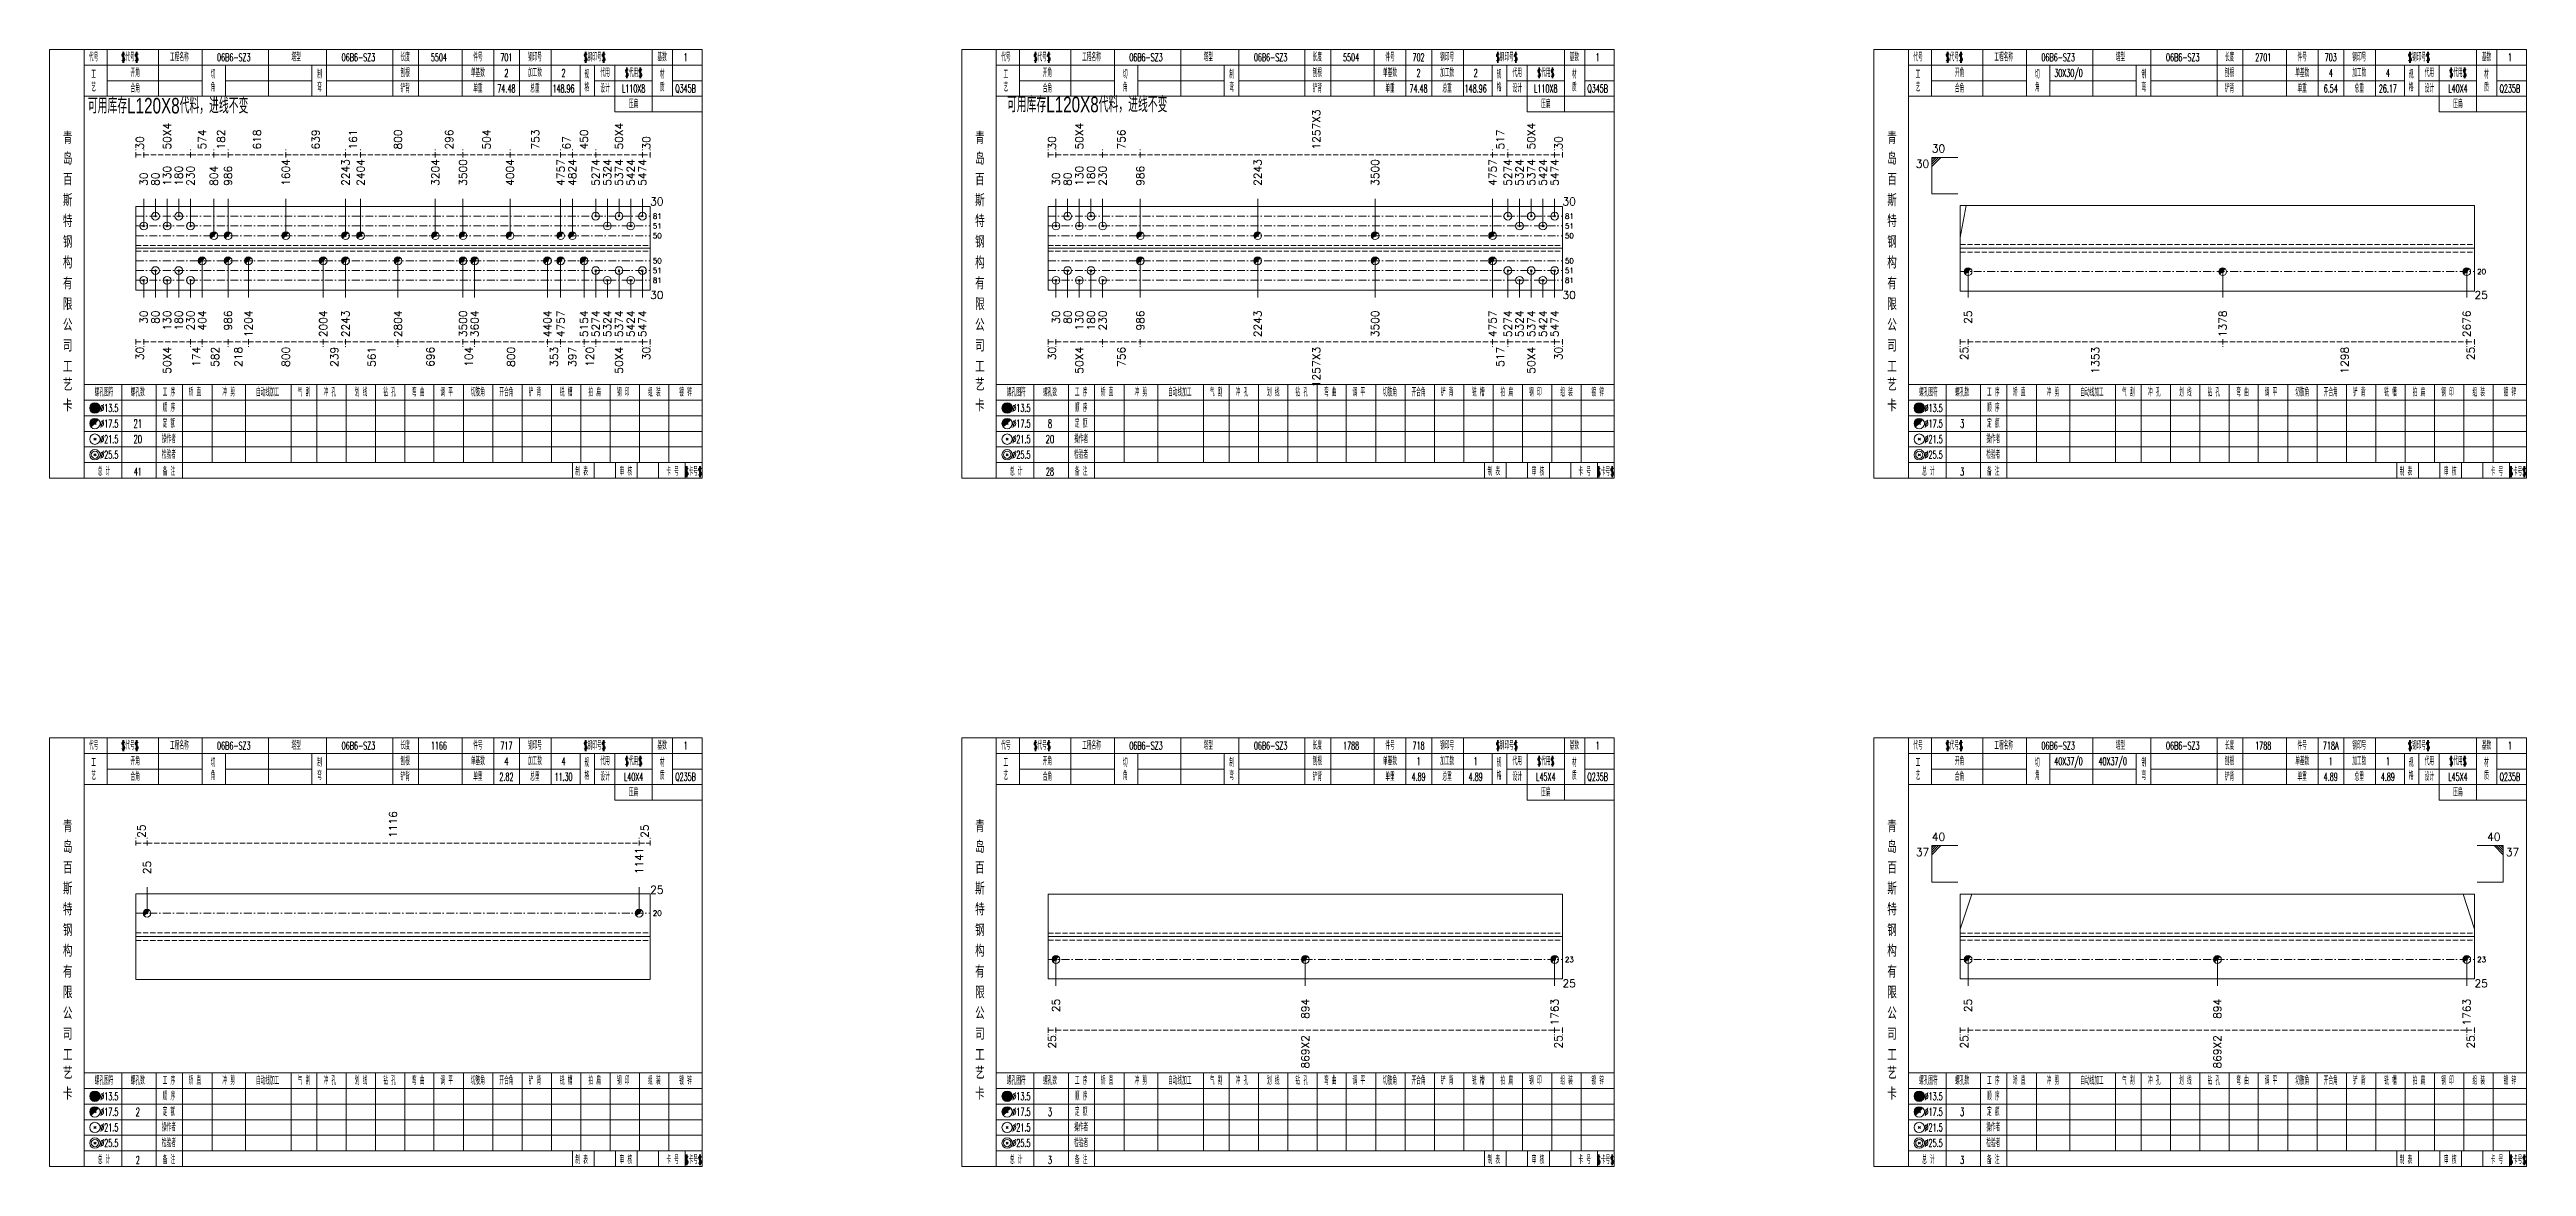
# Model space of a CAD drawing. Extents: x -533 to 8774, y 0 to 7979.
# Drawn here: x 351 to 1306, y 2689 to 3119 of the extents above; entities that cross this region are included whole.
import ezdxf
from ezdxf.enums import TextEntityAlignment as Align

# ---------------------------------------------------------------- set-up
doc = ezdxf.new("R2010")
doc.units = 0
doc.header["$MEASUREMENT"] = 0
doc.linetypes.add('一点画线', pattern=[5.2, 3, -1, 0.2, -1])
doc.linetypes.add('虚线', pattern=[2.75, 2, -0.75])
doc.layers.get('0').update_dxf_attribs({"linetype": 'CONTINUOUS', "lineweight": 25})
for name, color, linetype, lineweight in [('1', 7, 'CONTINUOUS', 25), ('4', 7, 'CONTINUOUS', 25), ('5', 7, 'CONTINUOUS', 25)]:
    doc.layers.add(name, color=color, linetype=linetype, lineweight=lineweight)
doc.styles.get("Standard").update_dxf_attribs({"font": 'simplex.shx', "width": 0.7, "height": 3, "bigfont": 'gbhzfs.shx'})

msp = doc.modelspace()

# ---------------------------------------------------------------- texts
at = {"color": 8, "linetype": 'Continuous', "lineweight": 9}
for s, p in [('1257X3', (839.45, 3080.56)), ('30', (386.2, 3080.56)), ('50X4', (396.7, 3080.56)), ('574', (410.2, 3080.56)), ('182', (417.44, 3080.56)), ('618', (431.31, 3080.56)), ('639', (453.93, 3080.56)), ('161', (468.33, 3080.56)), ('800', (485.62, 3080.56)), ('296', (505.35, 3080.56)), ('504', (519.74, 3080.56)), ('753', (538.56, 3080.56)), ('67', (550.55, 3080.56)), ('450', (557.3, 3080.56)), ('50X4', (570.8, 3080.56)), ('30', (581.3, 3080.56)), ('30', (737.6, 3080.56)), ('50X4', (748.1, 3080.56)), ('756', (764.34, 3080.56)), ('517', (910.26, 3080.56)), ('50X4', (922.2, 3080.56)), ('30', (932.7, 3080.56)), ('1116', (483.75, 2815.56)), ('25', (386.82, 2815.56)), ('25', (580.68, 2815.56))]:
    msp.add_text(s, height=3, rotation=90, dxfattribs=at).set_placement(p, align=Align.MIDDLE_LEFT)
at = {"color": 7, "linetype": 'Continuous', "lineweight": 13}
for s, p in [('30', (1076.5, 3078.56)), ('40', (1076.5, 2813.56))]:
    msp.add_text(s, height=3, dxfattribs=at).set_placement(p, align=Align.BOTTOM_LEFT)
for s, p in [('130', (396.7, 3066.56)), ('180', (401.2, 3066.56)), ('230', (405.7, 3066.56)), ('804', (414.7, 3066.56)), ('986', (420.19, 3066.56)), ('1604', (442.43, 3066.56)), ('2243', (465.43, 3066.56)), ('2404', (471.22, 3066.56)), ('3204', (500.02, 3066.56)), ('3500', (510.67, 3066.56)), ('4004', (528.81, 3066.56)), ('4757', (548.3, 3066.56)), ('4824', (552.8, 3066.56)), ('5274', (561.8, 3066.56)), ('5324', (566.3, 3066.56)), ('5374', (570.8, 3066.56)), ('5424', (575.3, 3066.56)), ('5474', (579.8, 3066.56)), ('130', (748.1, 3066.56)), ('180', (752.6, 3066.56)), ('230', (757.1, 3066.56)), ('986', (771.59, 3066.56)), ('2243', (816.83, 3066.56)), ('3500', (862.07, 3066.56)), ('4757', (907.31, 3066.56)), ('5274', (913.2, 3066.56)), ('5324', (917.7, 3066.56)), ('5374', (922.2, 3066.56)), ('5424', (926.7, 3066.56)), ('5474', (931.2, 3066.56)), ('30', (387.7, 3066.56)), ('80', (392.2, 3066.56)), ('30', (739.1, 3066.56)), ('80', (743.6, 3066.56)), ('25', (388.95, 2801.56)), ('1141', (578.55, 2801.56))]:
    msp.add_text(s, height=3, rotation=90, dxfattribs=at).set_placement(p, align=Align.MIDDLE_LEFT)
for s, p in [('30', (1075.5, 3076.56)), ('37', (1075.5, 2811.56))]:
    msp.add_text(s, height=3, dxfattribs=at).set_placement(p, align=Align.TOP_RIGHT)
for s, height, p in [('30', 3, (582.8, 3060.56)), ('81', 2, (583.8, 3054.9)), ('30', 3, (934.2, 3060.56)), ('81', 2, (935.2, 3054.9)), ('51', 2, (583.8, 3051.15)), ('50', 2, (583.8, 3047.4)), ('51', 2, (935.2, 3051.15)), ('50', 2, (935.2, 3047.4)), ('50', 2, (583.8, 3037.72)), ('51', 2, (583.8, 3033.97)), ('50', 2, (935.2, 3037.72)), ('51', 2, (935.2, 3033.97)), ('20', 2, (1286.6, 3033.56)), ('81', 2, (583.8, 3030.22)), ('81', 2, (935.2, 3030.22)), ('25', 3, (582.8, 2795.56)), ('20', 2, (583.8, 2786.56)), ('23', 2, (935.2, 2768.73)), ('23', 2, (1286.6, 2768.73))]:
    msp.add_text(s, height=height, dxfattribs=at).set_placement(p, align=Align.MIDDLE_LEFT)
at = {"color": 8, "linetype": 'Continuous', "lineweight": 9}
for s, p in [('30', (386.2, 3004.56)), ('50X4', (396.7, 3004.56)), ('174', (407.95, 3004.56)), ('582', (415.19, 3004.56)), ('218', (424.11, 3004.56)), ('800', (442.43, 3004.56)), ('239', (461.13, 3004.56)), ('561', (475.53, 3004.56)), ('696', (498.15, 3004.56)), ('104', (512.92, 3004.56)), ('800', (529.19, 3004.56)), ('353', (545.75, 3004.56)), ('397', (552.8, 3004.56)), ('120', (559.55, 3004.56)), ('50X4', (570.8, 3004.56)), ('30', (581.3, 3004.56)), ('30', (737.6, 3004.56)), ('50X4', (748.1, 3004.56)), ('756', (764.34, 3004.56)), ('1257X3', (839.45, 3004.56)), ('517', (910.26, 3004.56)), ('50X4', (922.2, 3004.56)), ('30', (932.7, 3004.56)), ('25', (1089, 3004.56)), ('1353', (1139.53, 3004.56)), ('1298', (1235.58, 3004.56)), ('25', (1284.1, 3004.56)), ('25', (737.6, 2739.56)), ('869X2', (835.15, 2739.56)), ('25', (932.7, 2739.56)), ('25', (1089, 2739.56)), ('869X2', (1186.55, 2739.56)), ('25', (1284.1, 2739.56))]:
    msp.add_text(s, height=3, rotation=90, dxfattribs=at).set_placement(p, align=Align.MIDDLE_RIGHT)
at = {"color": 7, "linetype": 'Continuous', "lineweight": 13}
msp.add_text('40', height=3, dxfattribs=at).set_placement((1295.6, 2813.56), align=Align.BOTTOM_RIGHT)
msp.add_text('37', height=3, dxfattribs=at).set_placement((1297.6, 2811.56), align=Align.TOP_LEFT)
at = {"color": 0, "linetype": 'Continuous', "char_height": 6, "width": 126.2495, "attachment_point": 1}
for insert in [(366.18, 3100.46), (720.24, 3100.93)]:
    msp.add_mtext('可用库存{\\fArial|b0|i0|c0|p32;L120X8}代料，进线不变', dxfattribs=dict(at, insert=insert))
at = {"layer": '1', "color": 7, "linetype": 'Continuous', "lineweight": 13}
for s, p in [('30', (582.8, 3024.56)), ('30', (934.2, 3024.56)), ('25', (1285.6, 3024.56)), ('25', (934.2, 2759.56)), ('25', (1285.6, 2759.56))]:
    msp.add_text(s, height=3, dxfattribs=at).set_placement(p, align=Align.MIDDLE_LEFT)
for s, p in [('30', (387.7, 3018.56)), ('80', (392.2, 3018.56)), ('130', (396.7, 3018.56)), ('180', (401.2, 3018.56)), ('230', (405.7, 3018.56)), ('404', (410.2, 3018.56)), ('986', (420.19, 3018.56)), ('1204', (428.03, 3018.56)), ('2004', (456.83, 3018.56)), ('2243', (465.43, 3018.56)), ('2804', (485.62, 3018.56)), ('3500', (510.67, 3018.56)), ('3604', (515.17, 3018.56)), ('4404', (543.21, 3018.56)), ('4757', (548.3, 3018.56)), ('5154', (557.3, 3018.56)), ('5274', (561.8, 3018.56)), ('5324', (566.3, 3018.56)), ('5374', (570.8, 3018.56)), ('5424', (575.3, 3018.56)), ('5474', (579.8, 3018.56)), ('30', (739.1, 3018.56)), ('80', (743.6, 3018.56)), ('130', (748.1, 3018.56)), ('180', (752.6, 3018.56)), ('230', (757.1, 3018.56)), ('986', (771.59, 3018.56)), ('2243', (816.83, 3018.56)), ('3500', (862.07, 3018.56)), ('4757', (907.31, 3018.56)), ('5274', (913.2, 3018.56)), ('5324', (917.7, 3018.56)), ('5374', (922.2, 3018.56)), ('5424', (926.7, 3018.56)), ('5474', (931.2, 3018.56)), ('25', (1090.5, 3018.56)), ('1378', (1188.57, 3018.56)), ('2676', (1282.6, 3018.56)), ('25', (739.1, 2753.56)), ('894', (835.15, 2753.56)), ('1763', (931.2, 2753.56)), ('25', (1090.5, 2753.56)), ('894', (1186.55, 2753.56)), ('1763', (1282.6, 2753.56))]:
    msp.add_text(s, height=3, rotation=90, dxfattribs=at).set_placement(p, align=Align.MIDDLE_RIGHT)
at = {"layer": '4', "color": 1, "linetype": 'Continuous', "lineweight": 13}
for s, height, width, p in [('代号', 3, 0.6, (368.4, 3116.06)), ('工', 3, 0.6, (368.4, 3109.46)), ('$代号$', 3, 0.6, (382.4, 3116.06)), ('开角', 3, 0.6, (384.4, 3110.06)), ('工程名称', 3, 0.6, (401.4, 3116.06)), ('切', 3, 0.6, (414.4, 3109.46)), ('06B6-SZ3', 3, 0.6, (422.4, 3116.06)), ('塔型', 3, 0.6, (446.4, 3116.06)), ('制', 3, 0.6, (455.4, 3109.46)), ('06B6-SZ3', 3, 0.6, (470.4, 3116.06)), ('刨根', 3, 0.6, (488.4, 3110.06)), ('长度', 3, 0.6, (488.4, 3116.06)), ('5504', 3, 0.6, (501.4, 3116.06)), ('单基数', 3, 0.6, (516.4, 3110.06)), ('件号', 3, 0.6, (516.4, 3116.06)), ('701', 3, 0.6, (527.4, 3116.06)), ('2', 3, 0.6, (527.4, 3110.06)), ('加工数', 3, 0.6, (538.4, 3110.06)), ('钢印号', 3, 0.6, (538.4, 3116.06)), ('2', 3, 0.6, (549.4, 3110.06)), ('规', 3, 0.6, (558.4, 3109.46)), ('$钢印号$', 3, 0.6, (561.4, 3116.06)), ('代用', 3, 0.6, (565.4, 3110.06)), ('$代用$', 3, 0.6, (576.4, 3110.06)), ('基数', 3, 0.6, (587.4, 3116.06)), ('材', 3, 0.6, (587.4, 3109.46)), ('1', 3, 0.6, (596.4, 3116.06)), ('代号', 3, 0.6, (719.8, 3116.06)), ('工', 3, 0.6, (719.8, 3109.46)), ('$代号$', 3, 0.6, (733.8, 3116.06)), ('开角', 3, 0.6, (735.8, 3110.06)), ('工程名称', 3, 0.6, (752.8, 3116.06)), ('切', 3, 0.6, (765.8, 3109.46)), ('06B6-SZ3', 3, 0.6, (773.8, 3116.06)), ('塔型', 3, 0.6, (797.8, 3116.06)), ('制', 3, 0.6, (806.8, 3109.46)), ('06B6-SZ3', 3, 0.6, (821.8, 3116.06)), ('刨根', 3, 0.6, (839.8, 3110.06)), ('长度', 3, 0.6, (839.8, 3116.06)), ('5504', 3, 0.6, (852.8, 3116.06)), ('单基数', 3, 0.6, (867.8, 3110.06)), ('件号', 3, 0.6, (867.8, 3116.06)), ('702', 3, 0.6, (878.8, 3116.06)), ('2', 3, 0.6, (878.8, 3110.06)), ('加工数', 3, 0.6, (889.8, 3110.06)), ('钢印号', 3, 0.6, (889.8, 3116.06)), ('2', 3, 0.6, (900.8, 3110.06)), ('规', 3, 0.6, (909.8, 3109.46)), ('$钢印号$', 3, 0.6, (912.8, 3116.06)), ('代用', 3, 0.6, (916.8, 3110.06)), ('$代用$', 3, 0.6, (927.8, 3110.06)), ('基数', 3, 0.6, (938.8, 3116.06)), ('材', 3, 0.6, (938.8, 3109.46)), ('1', 3, 0.6, (947.8, 3116.06)), ('代号', 3, 0.6, (1071.2, 3116.06)), ('工', 3, 0.6, (1071.2, 3109.46)), ('$代号$', 3, 0.6, (1085.2, 3116.06)), ('开角', 3, 0.6, (1087.2, 3110.06)), ('工程名称', 3, 0.6, (1104.2, 3116.06)), ('切', 3, 0.6, (1117.2, 3109.46)), ('06B6-SZ3', 3, 0.6, (1125.2, 3116.06)), ('30X30/0', 3, 0.6, (1129.2, 3110.06)), ('塔型', 3, 0.6, (1149.2, 3116.06)), ('制', 3, 0.6, (1158.2, 3109.46)), ('06B6-SZ3', 3, 0.6, (1173.2, 3116.06)), ('刨根', 3, 0.6, (1191.2, 3110.06)), ('长度', 3, 0.6, (1191.2, 3116.06)), ('2701', 3, 0.6, (1204.2, 3116.06)), ('单基数', 3, 0.6, (1219.2, 3110.06)), ('件号', 3, 0.6, (1219.2, 3116.06)), ('703', 3, 0.6, (1230.2, 3116.06)), ('4', 3, 0.6, (1230.2, 3110.06)), ('加工数', 3, 0.6, (1241.2, 3110.06)), ('钢印号', 3, 0.6, (1241.2, 3116.06)), ('4', 3, 0.6, (1252.2, 3110.06)), ('规', 3, 0.6, (1261.2, 3109.46)), ('$钢印号$', 3, 0.6, (1264.2, 3116.06)), ('代用', 3, 0.6, (1268.2, 3110.06)), ('$代用$', 3, 0.6, (1279.2, 3110.06)), ('基数', 3, 0.6, (1290.2, 3116.06)), ('材', 3, 0.6, (1290.2, 3109.46)), ('1', 3, 0.6, (1299.2, 3116.06)), ('艺', 3, 0.6, (368.4, 3104.46)), ('合角', 3, 0.6, (384.4, 3104.06)), ('角', 3, 0.6, (414.4, 3104.46)), ('弯', 3, 0.6, (455.4, 3104.46)), ('铲背', 3, 0.6, (488.4, 3104.06)), ('单重', 3, 0.6, (516.4, 3104.06)), ('74.48', 3, 0.6, (527.4, 3104.06)), ('总重', 3, 0.6, (538.4, 3104.06)), ('148.96', 3, 0.6, (549.4, 3104.06)), ('格', 3, 0.6, (558.4, 3104.46)), ('设计', 3, 0.6, (565.4, 3104.06)), ('L110X8', 3, 0.6, (576.4, 3104.06)), ('质', 3, 0.6, (587.4, 3104.46)), ('Q345B', 3, 0.6, (596.4, 3104.06)), ('艺', 3, 0.6, (719.8, 3104.46)), ('合角', 3, 0.6, (735.8, 3104.06)), ('角', 3, 0.6, (765.8, 3104.46)), ('弯', 3, 0.6, (806.8, 3104.46)), ('铲背', 3, 0.6, (839.8, 3104.06)), ('单重', 3, 0.6, (867.8, 3104.06)), ('74.48', 3, 0.6, (878.8, 3104.06)), ('总重', 3, 0.6, (889.8, 3104.06)), ('148.96', 3, 0.6, (900.8, 3104.06)), ('格', 3, 0.6, (909.8, 3104.46)), ('设计', 3, 0.6, (916.8, 3104.06)), ('L110X8', 3, 0.6, (927.8, 3104.06)), ('质', 3, 0.6, (938.8, 3104.46)), ('Q345B', 3, 0.6, (947.8, 3104.06)), ('艺', 3, 0.6, (1071.2, 3104.46)), ('合角', 3, 0.6, (1087.2, 3104.06)), ('角', 3, 0.6, (1117.2, 3104.46)), ('弯', 3, 0.6, (1158.2, 3104.46)), ('铲背', 3, 0.6, (1191.2, 3104.06)), ('单重', 3, 0.6, (1219.2, 3104.06)), ('6.54', 3, 0.6, (1230.2, 3104.06)), ('总重', 3, 0.6, (1241.2, 3104.06)), ('26.17', 3, 0.6, (1252.2, 3104.06)), ('格', 3, 0.6, (1261.2, 3104.46)), ('设计', 3, 0.6, (1268.2, 3104.06)), ('L40X4', 3, 0.6, (1279.2, 3104.06)), ('质', 3, 0.6, (1290.2, 3104.46)), ('Q235B', 3, 0.6, (1299.2, 3104.06)), ('压扁', 3, 0.6, (576.4, 3098.06)), ('压扁', 3, 0.6, (927.8, 3098.06)), ('压扁', 3, 0.6, (1279.2, 3098.06)), ('青', 4.6, 0.8, (358.4, 3085.06)), ('青', 4.6, 0.8, (709.8, 3085.06)), ('青', 4.6, 0.8, (1061.2, 3085.06)), ('岛', 4.6, 0.8, (358.4, 3077.06)), ('岛', 4.6, 0.8, (709.8, 3077.06)), ('岛', 4.6, 0.8, (1061.2, 3077.06)), ('斯', 4.6, 0.8, (358.4, 3061.06)), ('百', 4.6, 0.8, (358.4, 3069.06)), ('斯', 4.6, 0.8, (709.8, 3061.06)), ('百', 4.6, 0.8, (709.8, 3069.06)), ('斯', 4.6, 0.8, (1061.2, 3061.06)), ('百', 4.6, 0.8, (1061.2, 3069.06)), ('特', 4.6, 0.8, (358.4, 3053.06)), ('特', 4.6, 0.8, (709.8, 3053.06)), ('特', 4.6, 0.8, (1061.2, 3053.06)), ('钢', 4.6, 0.8, (358.4, 3045.06)), ('钢', 4.6, 0.8, (709.8, 3045.06)), ('钢', 4.6, 0.8, (1061.2, 3045.06)), ('构', 4.6, 0.8, (358.4, 3037.06)), ('构', 4.6, 0.8, (709.8, 3037.06)), ('构', 4.6, 0.8, (1061.2, 3037.06)), ('有', 4.6, 0.8, (358.4, 3029.06)), ('有', 4.6, 0.8, (709.8, 3029.06)), ('有', 4.6, 0.8, (1061.2, 3029.06)), ('公', 4.6, 0.8, (358.4, 3013.06)), ('限', 4.6, 0.8, (358.4, 3021.06)), ('公', 4.6, 0.8, (709.8, 3013.06)), ('限', 4.6, 0.8, (709.8, 3021.06)), ('公', 4.6, 0.8, (1061.2, 3013.06)), ('限', 4.6, 0.8, (1061.2, 3021.06)), ('司', 4.6, 0.8, (358.4, 3005.06)), ('司', 4.6, 0.8, (709.8, 3005.06)), ('司', 4.6, 0.8, (1061.2, 3005.06)), ('工', 4.6, 0.8, (358.4, 2997.06)), ('工', 4.6, 0.8, (709.8, 2997.06)), ('工', 4.6, 0.8, (1061.2, 2997.06)), ('艺', 4.6, 0.8, (358.4, 2990.06)), ('螺孔图符', 3, 0.6, (372.4, 2987.06)), ('螺孔数', 3, 0.6, (385.4, 2987.06)), ('工 序', 3, 0.6, (397.4, 2987.06)), ('矫 直', 3, 0.6, (407.4, 2987.06)), ('冲 剪', 3, 0.6, (420.4, 2987.06)), ('自动线加工', 3, 0.6, (435.4, 2987.06)), ('气 割', 3, 0.6, (449.4, 2987.06)), ('冲 孔', 3, 0.6, (459.4, 2987.06)), ('划 线', 3, 0.6, (471.4, 2987.06)), ('钻 孔', 3, 0.6, (482.4, 2987.06)), ('弯 曲', 3, 0.6, (493.4, 2987.06)), ('调 平', 3, 0.6, (504.4, 2987.06)), ('切肢角', 3, 0.6, (516.4, 2987.06)), ('开合角', 3, 0.6, (527.4, 2987.06)), ('铲 背', 3, 0.6, (538.4, 2987.06)), ('铣 槽', 3, 0.6, (550.4, 2987.06)), ('拍 扁', 3, 0.6, (561.4, 2987.06)), ('钢 印', 3, 0.6, (572.4, 2987.06)), ('组 装', 3, 0.6, (584.4, 2987.06)), ('镀 锌', 3, 0.6, (596.4, 2987.06)), ('艺', 4.6, 0.8, (709.8, 2990.06)), ('螺孔图符', 3, 0.6, (723.8, 2987.06)), ('螺孔数', 3, 0.6, (736.8, 2987.06)), ('工 序', 3, 0.6, (748.8, 2987.06)), ('矫 直', 3, 0.6, (758.8, 2987.06)), ('冲 剪', 3, 0.6, (771.8, 2987.06)), ('自动线加工', 3, 0.6, (786.8, 2987.06)), ('气 割', 3, 0.6, (800.8, 2987.06)), ('冲 孔', 3, 0.6, (810.8, 2987.06)), ('划 线', 3, 0.6, (822.8, 2987.06)), ('钻 孔', 3, 0.6, (833.8, 2987.06)), ('弯 曲', 3, 0.6, (844.8, 2987.06)), ('调 平', 3, 0.6, (855.8, 2987.06)), ('切肢角', 3, 0.6, (867.8, 2987.06)), ('开合角', 3, 0.6, (878.8, 2987.06)), ('铲 背', 3, 0.6, (889.8, 2987.06)), ('铣 槽', 3, 0.6, (901.8, 2987.06)), ('拍 扁', 3, 0.6, (912.8, 2987.06)), ('钢 印', 3, 0.6, (923.8, 2987.06)), ('组 装', 3, 0.6, (935.8, 2987.06)), ('镀 锌', 3, 0.6, (947.8, 2987.06)), ('艺', 4.6, 0.8, (1061.2, 2990.06)), ('螺孔图符', 3, 0.6, (1075.2, 2987.06)), ('螺孔数', 3, 0.6, (1088.2, 2987.06)), ('工 序', 3, 0.6, (1100.2, 2987.06)), ('矫 直', 3, 0.6, (1110.2, 2987.06)), ('冲 剪', 3, 0.6, (1123.2, 2987.06)), ('自动线加工', 3, 0.6, (1138.2, 2987.06)), ('气 割', 3, 0.6, (1152.2, 2987.06)), ('冲 孔', 3, 0.6, (1162.2, 2987.06)), ('划 线', 3, 0.6, (1174.2, 2987.06)), ('钻 孔', 3, 0.6, (1185.2, 2987.06)), ('弯 曲', 3, 0.6, (1196.2, 2987.06)), ('调 平', 3, 0.6, (1207.2, 2987.06)), ('切肢角', 3, 0.6, (1219.2, 2987.06)), ('开合角', 3, 0.6, (1230.2, 2987.06)), ('铲 背', 3, 0.6, (1241.2, 2987.06)), ('铣 槽', 3, 0.6, (1253.2, 2987.06)), ('拍 扁', 3, 0.6, (1264.2, 2987.06)), ('钢 印', 3, 0.6, (1275.2, 2987.06)), ('组 装', 3, 0.6, (1287.2, 2987.06)), ('镀 锌', 3, 0.6, (1299.2, 2987.06)), ('卡', 4.6, 0.8, (358.4, 2982.06)), ('%%C13.5', 3, 0.5, (374.4, 2981.06)), ('顺 序', 3, 0.6, (397.4, 2981.06)), ('卡', 4.6, 0.8, (709.8, 2982.06)), ('%%C13.5', 3, 0.5, (725.8, 2981.06)), ('顺 序', 3, 0.6, (748.8, 2981.06)), ('卡', 4.6, 0.8, (1061.2, 2982.06)), ('%%C13.5', 3, 0.5, (1077.2, 2981.06)), ('顺 序', 3, 0.6, (1100.2, 2981.06)), ('%%C17.5', 3, 0.5, (374.4, 2975.06)), ('%%C21.5', 3, 0.5, (374.4, 2969.06)), ('21', 3.2, 0.6, (385.4, 2975.06)), ('20', 3.2, 0.6, (385.4, 2969.06)), ('操作者', 3, 0.6, (397.4, 2969.06)), ('定 额', 3, 0.6, (397.4, 2975.06)), ('%%C17.5', 3, 0.5, (725.8, 2975.06)), ('%%C21.5', 3, 0.5, (725.8, 2969.06)), ('20', 3.2, 0.6, (736.8, 2969.06)), ('8', 3.2, 0.6, (736.8, 2975.06)), ('操作者', 3, 0.6, (748.8, 2969.06)), ('定 额', 3, 0.6, (748.8, 2975.06)), ('%%C17.5', 3, 0.5, (1077.2, 2975.06)), ('%%C21.5', 3, 0.5, (1077.2, 2969.06)), ('3', 3.2, 0.6, (1088.2, 2975.06)), ('操作者', 3, 0.6, (1100.2, 2969.06)), ('定 额', 3, 0.6, (1100.2, 2975.06)), ('总 计', 3, 0.6, (372.4, 2956.56)), ('%%C25.5', 3, 0.5, (374.4, 2963.06)), ('41', 3, 0.6, (385.4, 2956.56)), ('检验者', 3, 0.6, (397.4, 2963.06)), ('备 注', 3, 0.6, (397.4, 2956.56)), ('制 表', 3, 0.6, (556.4, 2956.56)), ('审 核', 3, 0.6, (573.4, 2956.56)), ('卡 号', 3, 0.6, (591.4, 2956.56)), ('$卡号$', 3, 0.6, (599.4, 2956.56)), ('总 计', 3, 0.6, (723.8, 2956.56)), ('%%C25.5', 3, 0.5, (725.8, 2963.06)), ('28', 3, 0.6, (736.8, 2956.56)), ('检验者', 3, 0.6, (748.8, 2963.06)), ('备 注', 3, 0.6, (748.8, 2956.56)), ('制 表', 3, 0.6, (907.8, 2956.56)), ('审 核', 3, 0.6, (924.8, 2956.56)), ('卡 号', 3, 0.6, (942.8, 2956.56)), ('$卡号$', 3, 0.6, (950.8, 2956.56)), ('总 计', 3, 0.6, (1075.2, 2956.56)), ('%%C25.5', 3, 0.5, (1077.2, 2963.06)), ('3', 3, 0.6, (1088.2, 2956.56)), ('检验者', 3, 0.6, (1100.2, 2963.06)), ('备 注', 3, 0.6, (1100.2, 2956.56)), ('制 表', 3, 0.6, (1259.2, 2956.56)), ('审 核', 3, 0.6, (1276.2, 2956.56)), ('卡 号', 3, 0.6, (1294.2, 2956.56)), ('$卡号$', 3, 0.6, (1302.2, 2956.56)), ('$代号$', 3, 0.6, (382.4, 2851.06)), ('$钢印号$', 3, 0.6, (561.4, 2851.06)), ('$代号$', 3, 0.6, (733.8, 2851.06)), ('$钢印号$', 3, 0.6, (912.8, 2851.06)), ('$代号$', 3, 0.6, (1085.2, 2851.06)), ('$钢印号$', 3, 0.6, (1264.2, 2851.06)), ('代号', 3, 0.6, (368.4, 2851.06)), ('工', 3, 0.6, (368.4, 2844.46)), ('开角', 3, 0.6, (384.4, 2845.06)), ('工程名称', 3, 0.6, (401.4, 2851.06)), ('切', 3, 0.6, (414.4, 2844.46)), ('06B6-SZ3', 3, 0.6, (422.4, 2851.06)), ('塔型', 3, 0.6, (446.4, 2851.06)), ('制', 3, 0.6, (455.4, 2844.46)), ('06B6-SZ3', 3, 0.6, (470.4, 2851.06)), ('刨根', 3, 0.6, (488.4, 2845.06)), ('长度', 3, 0.6, (488.4, 2851.06)), ('1166', 3, 0.6, (501.4, 2851.06)), ('单基数', 3, 0.6, (516.4, 2845.06)), ('件号', 3, 0.6, (516.4, 2851.06)), ('717', 3, 0.6, (527.4, 2851.06)), ('4', 3, 0.6, (527.4, 2845.06)), ('加工数', 3, 0.6, (538.4, 2845.06)), ('钢印号', 3, 0.6, (538.4, 2851.06)), ('4', 3, 0.6, (549.4, 2845.06)), ('规', 3, 0.6, (558.4, 2844.46)), ('代用', 3, 0.6, (565.4, 2845.06)), ('$代用$', 3, 0.6, (576.4, 2845.06)), ('基数', 3, 0.6, (587.4, 2851.06)), ('材', 3, 0.6, (587.4, 2844.46)), ('1', 3, 0.6, (596.4, 2851.06)), ('代号', 3, 0.6, (719.8, 2851.06)), ('工', 3, 0.6, (719.8, 2844.46)), ('开角', 3, 0.6, (735.8, 2845.06)), ('工程名称', 3, 0.6, (752.8, 2851.06)), ('切', 3, 0.6, (765.8, 2844.46)), ('06B6-SZ3', 3, 0.6, (773.8, 2851.06)), ('塔型', 3, 0.6, (797.8, 2851.06)), ('制', 3, 0.6, (806.8, 2844.46)), ('06B6-SZ3', 3, 0.6, (821.8, 2851.06)), ('刨根', 3, 0.6, (839.8, 2845.06)), ('长度', 3, 0.6, (839.8, 2851.06)), ('1788', 3, 0.6, (852.8, 2851.06)), ('单基数', 3, 0.6, (867.8, 2845.06)), ('件号', 3, 0.6, (867.8, 2851.06)), ('718', 3, 0.6, (878.8, 2851.06)), ('1', 3, 0.6, (878.8, 2845.06)), ('加工数', 3, 0.6, (889.8, 2845.06)), ('钢印号', 3, 0.6, (889.8, 2851.06)), ('1', 3, 0.6, (900.8, 2845.06)), ('规', 3, 0.6, (909.8, 2844.46)), ('代用', 3, 0.6, (916.8, 2845.06)), ('$代用$', 3, 0.6, (927.8, 2845.06)), ('基数', 3, 0.6, (938.8, 2851.06)), ('材', 3, 0.6, (938.8, 2844.46)), ('1', 3, 0.6, (947.8, 2851.06)), ('代号', 3, 0.6, (1071.2, 2851.06)), ('工', 3, 0.6, (1071.2, 2844.46)), ('开角', 3, 0.6, (1087.2, 2845.06)), ('工程名称', 3, 0.6, (1104.2, 2851.06)), ('切', 3, 0.6, (1117.2, 2844.46)), ('06B6-SZ3', 3, 0.6, (1125.2, 2851.06)), ('40X37/0', 3, 0.6, (1129.2, 2845.06)), ('40X37/0', 3, 0.6, (1146.2, 2845.06)), ('塔型', 3, 0.6, (1149.2, 2851.06)), ('制', 3, 0.6, (1158.2, 2844.46)), ('06B6-SZ3', 3, 0.6, (1173.2, 2851.06)), ('刨根', 3, 0.6, (1191.2, 2845.06)), ('长度', 3, 0.6, (1191.2, 2851.06)), ('1788', 3, 0.6, (1204.2, 2851.06)), ('单基数', 3, 0.6, (1219.2, 2845.06)), ('件号', 3, 0.6, (1219.2, 2851.06)), ('718A', 3, 0.6, (1230.2, 2851.06)), ('1', 3, 0.6, (1230.2, 2845.06)), ('加工数', 3, 0.6, (1241.2, 2845.06)), ('钢印号', 3, 0.6, (1241.2, 2851.06)), ('1', 3, 0.6, (1252.2, 2845.06)), ('规', 3, 0.6, (1261.2, 2844.46)), ('代用', 3, 0.6, (1268.2, 2845.06)), ('$代用$', 3, 0.6, (1279.2, 2845.06)), ('基数', 3, 0.6, (1290.2, 2851.06)), ('材', 3, 0.6, (1290.2, 2844.46)), ('1', 3, 0.6, (1299.2, 2851.06)), ('艺', 3, 0.6, (368.4, 2839.46)), ('合角', 3, 0.6, (384.4, 2839.06)), ('角', 3, 0.6, (414.4, 2839.46)), ('弯', 3, 0.6, (455.4, 2839.46)), ('铲背', 3, 0.6, (488.4, 2839.06)), ('单重', 3, 0.6, (516.4, 2839.06)), ('2.82', 3, 0.6, (527.4, 2839.06)), ('总重', 3, 0.6, (538.4, 2839.06)), ('11.30', 3, 0.6, (549.4, 2839.06)), ('格', 3, 0.6, (558.4, 2839.46)), ('设计', 3, 0.6, (565.4, 2839.06)), ('L40X4', 3, 0.6, (576.4, 2839.06)), ('压扁', 3, 0.6, (576.4, 2833.06)), ('质', 3, 0.6, (587.4, 2839.46)), ('Q235B', 3, 0.6, (596.4, 2839.06)), ('艺', 3, 0.6, (719.8, 2839.46)), ('合角', 3, 0.6, (735.8, 2839.06)), ('角', 3, 0.6, (765.8, 2839.46)), ('弯', 3, 0.6, (806.8, 2839.46)), ('铲背', 3, 0.6, (839.8, 2839.06)), ('单重', 3, 0.6, (867.8, 2839.06)), ('4.89', 3, 0.6, (878.8, 2839.06)), ('总重', 3, 0.6, (889.8, 2839.06)), ('4.89', 3, 0.6, (900.8, 2839.06)), ('格', 3, 0.6, (909.8, 2839.46)), ('设计', 3, 0.6, (916.8, 2839.06)), ('L45X4', 3, 0.6, (927.8, 2839.06)), ('压扁', 3, 0.6, (927.8, 2833.06)), ('质', 3, 0.6, (938.8, 2839.46)), ('Q235B', 3, 0.6, (947.8, 2839.06)), ('艺', 3, 0.6, (1071.2, 2839.46)), ('合角', 3, 0.6, (1087.2, 2839.06)), ('角', 3, 0.6, (1117.2, 2839.46)), ('弯', 3, 0.6, (1158.2, 2839.46)), ('铲背', 3, 0.6, (1191.2, 2839.06)), ('单重', 3, 0.6, (1219.2, 2839.06)), ('4.89', 3, 0.6, (1230.2, 2839.06)), ('总重', 3, 0.6, (1241.2, 2839.06)), ('4.89', 3, 0.6, (1252.2, 2839.06)), ('格', 3, 0.6, (1261.2, 2839.46)), ('设计', 3, 0.6, (1268.2, 2839.06)), ('L45X4', 3, 0.6, (1279.2, 2839.06)), ('压扁', 3, 0.6, (1279.2, 2833.06)), ('质', 3, 0.6, (1290.2, 2839.46)), ('Q235B', 3, 0.6, (1299.2, 2839.06)), ('青', 4.6, 0.8, (358.4, 2820.06)), ('青', 4.6, 0.8, (709.8, 2820.06)), ('青', 4.6, 0.8, (1061.2, 2820.06)), ('百', 4.6, 0.8, (358.4, 2804.06)), ('岛', 4.6, 0.8, (358.4, 2812.06)), ('百', 4.6, 0.8, (709.8, 2804.06)), ('岛', 4.6, 0.8, (709.8, 2812.06)), ('百', 4.6, 0.8, (1061.2, 2804.06)), ('岛', 4.6, 0.8, (1061.2, 2812.06)), ('斯', 4.6, 0.8, (358.4, 2796.06)), ('斯', 4.6, 0.8, (709.8, 2796.06)), ('斯', 4.6, 0.8, (1061.2, 2796.06)), ('特', 4.6, 0.8, (358.4, 2788.06)), ('特', 4.6, 0.8, (709.8, 2788.06)), ('特', 4.6, 0.8, (1061.2, 2788.06)), ('钢', 4.6, 0.8, (358.4, 2780.06)), ('钢', 4.6, 0.8, (709.8, 2780.06)), ('钢', 4.6, 0.8, (1061.2, 2780.06)), ('构', 4.6, 0.8, (358.4, 2772.06)), ('构', 4.6, 0.8, (709.8, 2772.06)), ('构', 4.6, 0.8, (1061.2, 2772.06)), ('有', 4.6, 0.8, (358.4, 2764.06)), ('限', 4.6, 0.8, (358.4, 2756.06)), ('有', 4.6, 0.8, (709.8, 2764.06)), ('限', 4.6, 0.8, (709.8, 2756.06)), ('有', 4.6, 0.8, (1061.2, 2764.06)), ('限', 4.6, 0.8, (1061.2, 2756.06)), ('公', 4.6, 0.8, (358.4, 2748.06)), ('公', 4.6, 0.8, (709.8, 2748.06)), ('公', 4.6, 0.8, (1061.2, 2748.06)), ('司', 4.6, 0.8, (358.4, 2740.06)), ('司', 4.6, 0.8, (709.8, 2740.06)), ('司', 4.6, 0.8, (1061.2, 2740.06)), ('工', 4.6, 0.8, (358.4, 2732.06)), ('工', 4.6, 0.8, (709.8, 2732.06)), ('工', 4.6, 0.8, (1061.2, 2732.06)), ('卡', 4.6, 0.8, (358.4, 2717.06)), ('艺', 4.6, 0.8, (358.4, 2725.06)), ('螺孔图符', 3, 0.6, (372.4, 2722.06)), ('螺孔数', 3, 0.6, (385.4, 2722.06)), ('工 序', 3, 0.6, (397.4, 2722.06)), ('矫 直', 3, 0.6, (407.4, 2722.06)), ('冲 剪', 3, 0.6, (420.4, 2722.06)), ('自动线加工', 3, 0.6, (435.4, 2722.06)), ('气 割', 3, 0.6, (449.4, 2722.06)), ('冲 孔', 3, 0.6, (459.4, 2722.06)), ('划 线', 3, 0.6, (471.4, 2722.06)), ('钻 孔', 3, 0.6, (482.4, 2722.06)), ('弯 曲', 3, 0.6, (493.4, 2722.06)), ('调 平', 3, 0.6, (504.4, 2722.06)), ('切肢角', 3, 0.6, (516.4, 2722.06)), ('开合角', 3, 0.6, (527.4, 2722.06)), ('铲 背', 3, 0.6, (538.4, 2722.06)), ('铣 槽', 3, 0.6, (550.4, 2722.06)), ('拍 扁', 3, 0.6, (561.4, 2722.06)), ('钢 印', 3, 0.6, (572.4, 2722.06)), ('组 装', 3, 0.6, (584.4, 2722.06)), ('镀 锌', 3, 0.6, (596.4, 2722.06)), ('卡', 4.6, 0.8, (709.8, 2717.06)), ('艺', 4.6, 0.8, (709.8, 2725.06)), ('螺孔图符', 3, 0.6, (723.8, 2722.06)), ('螺孔数', 3, 0.6, (736.8, 2722.06)), ('工 序', 3, 0.6, (748.8, 2722.06)), ('矫 直', 3, 0.6, (758.8, 2722.06)), ('冲 剪', 3, 0.6, (771.8, 2722.06)), ('自动线加工', 3, 0.6, (786.8, 2722.06)), ('气 割', 3, 0.6, (800.8, 2722.06)), ('冲 孔', 3, 0.6, (810.8, 2722.06)), ('划 线', 3, 0.6, (822.8, 2722.06)), ('钻 孔', 3, 0.6, (833.8, 2722.06)), ('弯 曲', 3, 0.6, (844.8, 2722.06)), ('调 平', 3, 0.6, (855.8, 2722.06)), ('切肢角', 3, 0.6, (867.8, 2722.06)), ('开合角', 3, 0.6, (878.8, 2722.06)), ('铲 背', 3, 0.6, (889.8, 2722.06)), ('铣 槽', 3, 0.6, (901.8, 2722.06)), ('拍 扁', 3, 0.6, (912.8, 2722.06)), ('钢 印', 3, 0.6, (923.8, 2722.06)), ('组 装', 3, 0.6, (935.8, 2722.06)), ('镀 锌', 3, 0.6, (947.8, 2722.06)), ('卡', 4.6, 0.8, (1061.2, 2717.06)), ('艺', 4.6, 0.8, (1061.2, 2725.06)), ('螺孔图符', 3, 0.6, (1075.2, 2722.06)), ('螺孔数', 3, 0.6, (1088.2, 2722.06)), ('工 序', 3, 0.6, (1100.2, 2722.06)), ('矫 直', 3, 0.6, (1110.2, 2722.06)), ('冲 剪', 3, 0.6, (1123.2, 2722.06)), ('自动线加工', 3, 0.6, (1138.2, 2722.06)), ('气 割', 3, 0.6, (1152.2, 2722.06)), ('冲 孔', 3, 0.6, (1162.2, 2722.06)), ('划 线', 3, 0.6, (1174.2, 2722.06)), ('钻 孔', 3, 0.6, (1185.2, 2722.06)), ('弯 曲', 3, 0.6, (1196.2, 2722.06)), ('调 平', 3, 0.6, (1207.2, 2722.06)), ('切肢角', 3, 0.6, (1219.2, 2722.06)), ('开合角', 3, 0.6, (1230.2, 2722.06)), ('铲 背', 3, 0.6, (1241.2, 2722.06)), ('铣 槽', 3, 0.6, (1253.2, 2722.06)), ('拍 扁', 3, 0.6, (1264.2, 2722.06)), ('钢 印', 3, 0.6, (1275.2, 2722.06)), ('组 装', 3, 0.6, (1287.2, 2722.06)), ('镀 锌', 3, 0.6, (1299.2, 2722.06)), ('%%C13.5', 3, 0.5, (374.4, 2716.06)), ('%%C17.5', 3, 0.5, (374.4, 2710.06)), ('2', 3.2, 0.6, (385.4, 2710.06)), ('顺 序', 3, 0.6, (397.4, 2716.06)), ('定 额', 3, 0.6, (397.4, 2710.06)), ('%%C13.5', 3, 0.5, (725.8, 2716.06)), ('%%C17.5', 3, 0.5, (725.8, 2710.06)), ('3', 3.2, 0.6, (736.8, 2710.06)), ('顺 序', 3, 0.6, (748.8, 2716.06)), ('定 额', 3, 0.6, (748.8, 2710.06)), ('%%C13.5', 3, 0.5, (1077.2, 2716.06)), ('%%C17.5', 3, 0.5, (1077.2, 2710.06)), ('3', 3.2, 0.6, (1088.2, 2710.06)), ('顺 序', 3, 0.6, (1100.2, 2716.06)), ('定 额', 3, 0.6, (1100.2, 2710.06)), ('%%C21.5', 3, 0.5, (374.4, 2704.06)), ('操作者', 3, 0.6, (397.4, 2704.06)), ('%%C21.5', 3, 0.5, (725.8, 2704.06)), ('操作者', 3, 0.6, (748.8, 2704.06)), ('%%C21.5', 3, 0.5, (1077.2, 2704.06)), ('操作者', 3, 0.6, (1100.2, 2704.06)), ('总 计', 3, 0.6, (372.4, 2691.56)), ('%%C25.5', 3, 0.5, (374.4, 2698.06)), ('2', 3, 0.6, (385.4, 2691.56)), ('检验者', 3, 0.6, (397.4, 2698.06)), ('备 注', 3, 0.6, (397.4, 2691.56)), ('制 表', 3, 0.6, (556.4, 2691.56)), ('审 核', 3, 0.6, (573.4, 2691.56)), ('卡 号', 3, 0.6, (591.4, 2691.56)), ('$卡号$', 3, 0.6, (599.4, 2691.56)), ('总 计', 3, 0.6, (723.8, 2691.56)), ('%%C25.5', 3, 0.5, (725.8, 2698.06)), ('3', 3, 0.6, (736.8, 2691.56)), ('检验者', 3, 0.6, (748.8, 2698.06)), ('备 注', 3, 0.6, (748.8, 2691.56)), ('制 表', 3, 0.6, (907.8, 2691.56)), ('审 核', 3, 0.6, (924.8, 2691.56)), ('卡 号', 3, 0.6, (942.8, 2691.56)), ('$卡号$', 3, 0.6, (950.8, 2691.56)), ('总 计', 3, 0.6, (1075.2, 2691.56)), ('%%C25.5', 3, 0.5, (1077.2, 2698.06)), ('3', 3, 0.6, (1088.2, 2691.56)), ('检验者', 3, 0.6, (1100.2, 2698.06)), ('备 注', 3, 0.6, (1100.2, 2691.56)), ('制 表', 3, 0.6, (1259.2, 2691.56)), ('审 核', 3, 0.6, (1276.2, 2691.56)), ('卡 号', 3, 0.6, (1294.2, 2691.56)), ('$卡号$', 3, 0.6, (1302.2, 2691.56))]:
    msp.add_text(s, height=height, dxfattribs=dict(at, width=width)).set_placement(p, align=Align.MIDDLE_CENTER)

# ---------------------------------------------------------------- blocks, each defined once
blk = doc.blocks.new('孔21.5')
at = {"layer": '5', "color": 7, "linetype": 'Continuous', "lineweight": 13}
for p, q in [((-0.2, -0.2), (0.2, 0.2)), ((0.2, -0.2), (-0.2, 0.2))]:
    blk.add_line(p, q, dxfattribs=at)
blk.add_circle((0, 0), 1, dxfattribs=at)
blk = doc.blocks.new('孔17.5')
at = {"layer": '5', "color": 7, "linetype": 'Continuous', "lineweight": 0}
for p, q in [((-0.2, -0.2), (0.2, 0.2)), ((-0.2, 0.2), (0.2, -0.2))]:
    blk.add_line(p, q, dxfattribs=at)
at = {"layer": '5', "color": 7, "linetype": 'Continuous', "lineweight": 13}
blk.add_circle((0, 0), 1, dxfattribs=at)
for radius in [0.9, 0.8, 0.7, 0.6, 0.5, 0.4, 0.3, 0.2, 0.1]:
    blk.add_arc((0, 0), radius, 45, 225, dxfattribs=at)

# ---------------------------------------------------------------- linework, layer by layer
at = {"color": 8, "linetype": '虚线', "lineweight": 9}
for p, q in [((384.7, 3077.56), (384.7, 3080.56)), ((384.7, 3078.56), (387.7, 3078.56)), ((387.7, 3077.56), (387.7, 3080.56)), ((387.7, 3077.56), (387.7, 3080.56)), ((387.7, 3078.56), (405.7, 3078.56)), ((405.7, 3077.56), (405.7, 3080.56)), ((405.7, 3077.56), (405.7, 3080.56)), ((405.7, 3078.56), (414.7, 3078.56)), ((414.7, 3077.56), (414.7, 3080.56)), ((414.7, 3077.56), (414.7, 3080.56)), ((414.7, 3078.56), (420.19, 3078.56)), ((420.19, 3077.56), (420.19, 3080.56)), ((420.19, 3077.56), (420.19, 3080.56)), ((420.19, 3078.56), (442.43, 3078.56)), ((442.43, 3077.56), (442.43, 3080.56)), ((442.43, 3077.56), (442.43, 3080.56)), ((442.43, 3078.56), (465.43, 3078.56)), ((465.43, 3077.56), (465.43, 3080.56)), ((465.43, 3077.56), (465.43, 3080.56)), ((465.43, 3078.56), (471.22, 3078.56)), ((471.22, 3077.56), (471.22, 3080.56)), ((471.22, 3077.56), (471.22, 3080.56)), ((471.22, 3078.56), (500.02, 3078.56)), ((500.02, 3077.56), (500.02, 3080.56)), ((500.02, 3077.56), (500.02, 3080.56)), ((500.02, 3078.56), (510.67, 3078.56)), ((510.67, 3077.56), (510.67, 3080.56)), ((510.67, 3077.56), (510.67, 3080.56)), ((510.67, 3078.56), (528.81, 3078.56)), ((528.81, 3077.56), (528.81, 3080.56)), ((528.81, 3077.56), (528.81, 3080.56)), ((528.81, 3078.56), (548.3, 3078.56)), ((548.3, 3077.56), (548.3, 3080.56)), ((548.3, 3077.56), (548.3, 3080.56)), ((548.3, 3078.56), (552.8, 3078.56)), ((552.8, 3077.56), (552.8, 3080.56)), ((552.8, 3077.56), (552.8, 3080.56)), ((552.8, 3078.56), (561.8, 3078.56)), ((561.8, 3077.56), (561.8, 3080.56)), ((561.8, 3077.56), (561.8, 3080.56)), ((561.8, 3078.56), (579.8, 3078.56)), ((579.8, 3077.56), (579.8, 3080.56)), ((579.8, 3077.56), (579.8, 3080.56)), ((579.8, 3078.56), (582.8, 3078.56)), ((582.8, 3077.56), (582.8, 3080.56)), ((736.1, 3077.56), (736.1, 3080.56)), ((736.1, 3078.56), (739.1, 3078.56)), ((739.1, 3077.56), (739.1, 3080.56)), ((739.1, 3077.56), (739.1, 3080.56)), ((739.1, 3078.56), (757.1, 3078.56)), ((757.1, 3077.56), (757.1, 3080.56)), ((757.1, 3077.56), (757.1, 3080.56)), ((757.1, 3078.56), (771.59, 3078.56)), ((771.59, 3077.56), (771.59, 3080.56)), ((771.59, 3077.56), (771.59, 3080.56)), ((771.59, 3078.56), (907.31, 3078.56)), ((907.31, 3077.56), (907.31, 3080.56)), ((907.31, 3077.56), (907.31, 3080.56)), ((907.31, 3078.56), (913.2, 3078.56)), ((913.2, 3077.56), (913.2, 3080.56)), ((913.2, 3077.56), (913.2, 3080.56)), ((913.2, 3078.56), (931.2, 3078.56)), ((931.2, 3077.56), (931.2, 3080.56)), ((931.2, 3077.56), (931.2, 3080.56)), ((931.2, 3078.56), (934.2, 3078.56)), ((934.2, 3077.56), (934.2, 3080.56)), ((384.7, 3007.56), (384.7, 3004.56)), ((384.7, 3006.56), (387.7, 3006.56)), ((387.7, 3007.56), (387.7, 3004.56)), ((387.7, 3007.56), (387.7, 3004.56)), ((387.7, 3006.56), (405.7, 3006.56)), ((405.7, 3007.56), (405.7, 3004.56)), ((405.7, 3007.56), (405.7, 3004.56)), ((405.7, 3006.56), (410.2, 3006.56)), ((410.2, 3007.56), (410.2, 3004.56)), ((410.2, 3007.56), (410.2, 3004.56)), ((410.2, 3006.56), (420.19, 3006.56)), ((420.19, 3007.56), (420.19, 3004.56)), ((420.19, 3007.56), (420.19, 3004.56)), ((420.19, 3006.56), (428.03, 3006.56)), ((428.03, 3007.56), (428.03, 3004.56)), ((428.03, 3007.56), (428.03, 3004.56)), ((428.03, 3006.56), (456.83, 3006.56)), ((456.83, 3007.56), (456.83, 3004.56)), ((456.83, 3007.56), (456.83, 3004.56)), ((456.83, 3006.56), (465.43, 3006.56)), ((465.43, 3007.56), (465.43, 3004.56)), ((465.43, 3007.56), (465.43, 3004.56)), ((465.43, 3006.56), (485.62, 3006.56)), ((485.62, 3007.56), (485.62, 3004.56)), ((485.62, 3007.56), (485.62, 3004.56)), ((485.62, 3006.56), (510.67, 3006.56)), ((510.67, 3007.56), (510.67, 3004.56)), ((510.67, 3007.56), (510.67, 3004.56)), ((510.67, 3006.56), (515.17, 3006.56)), ((515.17, 3007.56), (515.17, 3004.56)), ((515.17, 3007.56), (515.17, 3004.56)), ((515.17, 3006.56), (543.21, 3006.56)), ((543.21, 3007.56), (543.21, 3004.56)), ((543.21, 3007.56), (543.21, 3004.56)), ((543.21, 3006.56), (548.3, 3006.56)), ((548.3, 3007.56), (548.3, 3004.56)), ((548.3, 3007.56), (548.3, 3004.56)), ((548.3, 3006.56), (557.3, 3006.56)), ((557.3, 3007.56), (557.3, 3004.56)), ((557.3, 3007.56), (557.3, 3004.56)), ((557.3, 3006.56), (561.8, 3006.56)), ((561.8, 3007.56), (561.8, 3004.56)), ((561.8, 3007.56), (561.8, 3004.56)), ((561.8, 3006.56), (579.8, 3006.56)), ((579.8, 3007.56), (579.8, 3004.56)), ((579.8, 3007.56), (579.8, 3004.56)), ((579.8, 3006.56), (582.8, 3006.56)), ((582.8, 3007.56), (582.8, 3004.56)), ((736.1, 3007.56), (736.1, 3004.56)), ((736.1, 3006.56), (739.1, 3006.56)), ((739.1, 3007.56), (739.1, 3004.56)), ((739.1, 3007.56), (739.1, 3004.56)), ((739.1, 3006.56), (757.1, 3006.56)), ((757.1, 3007.56), (757.1, 3004.56)), ((757.1, 3007.56), (757.1, 3004.56)), ((757.1, 3006.56), (771.59, 3006.56)), ((771.59, 3007.56), (771.59, 3004.56)), ((771.59, 3007.56), (771.59, 3004.56)), ((771.59, 3006.56), (907.31, 3006.56)), ((907.31, 3007.56), (907.31, 3004.56)), ((907.31, 3007.56), (907.31, 3004.56)), ((907.31, 3006.56), (913.2, 3006.56)), ((913.2, 3007.56), (913.2, 3004.56)), ((913.2, 3007.56), (913.2, 3004.56)), ((913.2, 3006.56), (931.2, 3006.56)), ((931.2, 3007.56), (931.2, 3004.56)), ((931.2, 3007.56), (931.2, 3004.56)), ((931.2, 3006.56), (934.2, 3006.56)), ((934.2, 3007.56), (934.2, 3004.56)), ((1087.5, 3007.56), (1087.5, 3004.56)), ((1087.5, 3006.56), (1090.5, 3006.56)), ((1090.5, 3007.56), (1090.5, 3004.56)), ((1090.5, 3007.56), (1090.5, 3004.56)), ((1090.5, 3006.56), (1188.57, 3006.56)), ((1188.57, 3007.56), (1188.57, 3004.56)), ((1188.57, 3007.56), (1188.57, 3004.56)), ((1188.57, 3006.56), (1282.6, 3006.56)), ((1282.6, 3007.56), (1282.6, 3004.56)), ((1282.6, 3007.56), (1282.6, 3004.56)), ((1282.6, 3006.56), (1285.6, 3006.56)), ((1285.6, 3007.56), (1285.6, 3004.56)), ((384.7, 2812.56), (384.7, 2815.56)), ((388.95, 2812.56), (388.95, 2815.56)), ((388.95, 2812.56), (388.95, 2815.56)), ((578.55, 2812.56), (578.55, 2815.56)), ((578.55, 2812.56), (578.55, 2815.56)), ((582.8, 2812.56), (582.8, 2815.56)), ((384.7, 2813.56), (388.95, 2813.56)), ((388.95, 2813.56), (578.55, 2813.56)), ((578.55, 2813.56), (582.8, 2813.56)), ((736.1, 2742.56), (736.1, 2739.56)), ((736.1, 2741.56), (739.1, 2741.56)), ((739.1, 2742.56), (739.1, 2739.56)), ((739.1, 2742.56), (739.1, 2739.56)), ((739.1, 2741.56), (931.2, 2741.56)), ((931.2, 2742.56), (931.2, 2739.56)), ((931.2, 2742.56), (931.2, 2739.56)), ((931.2, 2741.56), (934.2, 2741.56)), ((934.2, 2742.56), (934.2, 2739.56)), ((1087.5, 2742.56), (1087.5, 2739.56)), ((1087.5, 2741.56), (1090.5, 2741.56)), ((1090.5, 2742.56), (1090.5, 2739.56)), ((1090.5, 2742.56), (1090.5, 2739.56)), ((1090.5, 2741.56), (1282.6, 2741.56)), ((1282.6, 2742.56), (1282.6, 2739.56)), ((1282.6, 2742.56), (1282.6, 2739.56)), ((1282.6, 2741.56), (1285.6, 2741.56)), ((1285.6, 2742.56), (1285.6, 2739.56))]:
    msp.add_line(p, q, dxfattribs=at)
at = {"color": 7, "linetype": 'Continuous', "lineweight": 13}
for p, q in [((1076.5, 3077.56), (1086.5, 3077.56)), ((1076.5, 3063.56), (1076.5, 3077.56)), ((1077.38, 3077.56), (1076.5, 3076.68)), ((1078.25, 3077.56), (1076.5, 3075.81)), ((1079.12, 3077.56), (1076.5, 3074.93)), ((1080, 3077.56), (1076.5, 3074.06)), ((1076.5, 3063.56), (1086.5, 3063.56)), ((387.7, 3051.15), (387.7, 3061.56)), ((392.2, 3054.9), (392.2, 3061.56)), ((396.7, 3051.15), (396.7, 3061.56)), ((401.2, 3054.9), (401.2, 3061.56)), ((405.7, 3051.15), (405.7, 3061.56)), ((414.7, 3047.4), (414.7, 3061.56)), ((420.19, 3047.4), (420.19, 3061.56)), ((442.43, 3047.4), (442.43, 3061.56)), ((465.43, 3047.4), (465.43, 3061.56)), ((471.22, 3047.4), (471.22, 3061.56)), ((500.02, 3047.4), (500.02, 3061.56)), ((510.67, 3047.4), (510.67, 3061.56)), ((528.81, 3047.4), (528.81, 3061.56)), ((548.3, 3047.4), (548.3, 3061.56)), ((552.8, 3047.4), (552.8, 3061.56)), ((561.8, 3054.9), (561.8, 3061.56)), ((566.3, 3051.15), (566.3, 3061.56)), ((570.8, 3054.9), (570.8, 3061.56)), ((575.3, 3051.15), (575.3, 3061.56)), ((579.8, 3054.9), (579.8, 3061.56)), ((739.1, 3051.15), (739.1, 3061.56)), ((743.6, 3054.9), (743.6, 3061.56)), ((748.1, 3051.15), (748.1, 3061.56)), ((752.6, 3054.9), (752.6, 3061.56)), ((757.1, 3051.15), (757.1, 3061.56)), ((771.59, 3047.4), (771.59, 3061.56)), ((816.83, 3047.4), (816.83, 3061.56)), ((862.07, 3047.4), (862.07, 3061.56)), ((907.31, 3047.4), (907.31, 3061.56)), ((913.2, 3054.9), (913.2, 3061.56)), ((917.7, 3051.15), (917.7, 3061.56)), ((922.2, 3054.9), (922.2, 3061.56)), ((926.7, 3051.15), (926.7, 3061.56)), ((931.2, 3054.9), (931.2, 3061.56)), ((1087.5, 3046.68), (1089.7, 3059.06)), ((410.2, 3037.72), (410.2, 3023.56)), ((420.19, 3037.72), (420.19, 3023.56)), ((428.03, 3037.72), (428.03, 3023.56)), ((456.83, 3037.72), (456.83, 3023.56)), ((465.43, 3037.72), (465.43, 3023.56)), ((485.62, 3037.72), (485.62, 3023.56)), ((510.67, 3037.72), (510.67, 3023.56)), ((515.17, 3037.72), (515.17, 3023.56)), ((543.21, 3037.72), (543.21, 3023.56)), ((548.3, 3037.72), (548.3, 3023.56)), ((557.3, 3037.72), (557.3, 3023.56)), ((771.59, 3037.72), (771.59, 3023.56)), ((816.83, 3037.72), (816.83, 3023.56)), ((862.07, 3037.72), (862.07, 3023.56)), ((907.31, 3037.72), (907.31, 3023.56)), ((387.7, 3030.22), (387.7, 3023.56)), ((392.2, 3033.97), (392.2, 3023.56)), ((396.7, 3030.22), (396.7, 3023.56)), ((401.2, 3033.97), (401.2, 3023.56)), ((405.7, 3030.22), (405.7, 3023.56)), ((561.8, 3033.97), (561.8, 3023.56)), ((566.3, 3030.22), (566.3, 3023.56)), ((570.8, 3033.97), (570.8, 3023.56)), ((575.3, 3030.22), (575.3, 3023.56)), ((579.8, 3033.97), (579.8, 3023.56)), ((739.1, 3030.22), (739.1, 3023.56)), ((743.6, 3033.97), (743.6, 3023.56)), ((748.1, 3030.22), (748.1, 3023.56)), ((752.6, 3033.97), (752.6, 3023.56)), ((757.1, 3030.22), (757.1, 3023.56)), ((913.2, 3033.97), (913.2, 3023.56)), ((917.7, 3030.22), (917.7, 3023.56)), ((922.2, 3033.97), (922.2, 3023.56)), ((926.7, 3030.22), (926.7, 3023.56)), ((931.2, 3033.97), (931.2, 3023.56)), ((1090.5, 3033.56), (1090.5, 3023.56)), ((1188.57, 3033.56), (1188.57, 3023.56)), ((1282.6, 3033.56), (1282.6, 3023.56)), ((1076.5, 2812.56), (1086.5, 2812.56)), ((1076.5, 2798.56), (1076.5, 2812.56)), ((1077.38, 2812.56), (1076.5, 2811.68)), ((1078.25, 2812.56), (1076.5, 2810.81)), ((1079.12, 2812.56), (1076.5, 2809.93)), ((1080, 2812.56), (1076.5, 2809.06)), ((1296.6, 2812.56), (1286.6, 2812.56)), ((1293.1, 2812.56), (1296.6, 2809.06)), ((1293.97, 2812.56), (1296.6, 2809.93)), ((1294.85, 2812.56), (1296.6, 2810.81)), ((1295.72, 2812.56), (1296.6, 2811.68)), ((1296.6, 2798.56), (1296.6, 2812.56)), ((388.95, 2786.56), (388.95, 2796.56)), ((578.55, 2786.56), (578.55, 2796.56)), ((1076.5, 2798.56), (1086.5, 2798.56)), ((1296.6, 2798.56), (1286.6, 2798.56)), ((1087.5, 2780.46), (1091.93, 2793.89)), ((1285.6, 2780.46), (1281.17, 2793.89)), ((739.1, 2768.73), (739.1, 2758.56)), ((835.15, 2768.73), (835.15, 2758.56)), ((931.2, 2768.73), (931.2, 2758.56)), ((1090.5, 2768.73), (1090.5, 2758.56)), ((1186.55, 2768.73), (1186.55, 2758.56)), ((1282.6, 2768.73), (1282.6, 2758.56))]:
    msp.add_line(p, q, dxfattribs=at)
at = {"color": 7, "linetype": 'Continuous', "lineweight": 18}
for p, q in [((384.7, 3058.65), (384.7, 3026.47)), ((384.7, 3058.65), (582.8, 3058.65)), ((582.8, 3058.65), (582.8, 3026.47)), ((736.1, 3058.65), (736.1, 3026.47)), ((736.1, 3058.65), (934.2, 3058.65)), ((934.2, 3058.65), (934.2, 3026.47)), ((1087.5, 3059.06), (1087.5, 3026.06)), ((1087.5, 3059.06), (1285.6, 3059.06)), ((1285.6, 3059.06), (1285.6, 3026.06)), ((384.7, 3042.56), (582.8, 3042.56)), ((736.1, 3042.56), (934.2, 3042.56)), ((1087.5, 3042.56), (1285.6, 3042.56)), ((384.7, 2794.06), (384.7, 2761.06)), ((384.7, 2794.06), (582.8, 2794.06)), ((582.8, 2794.06), (582.8, 2761.06)), ((736.1, 2793.89), (736.1, 2761.23)), ((736.1, 2793.89), (934.2, 2793.89)), ((934.2, 2793.89), (934.2, 2761.23)), ((1087.5, 2793.89), (1087.5, 2761.23)), ((1087.5, 2793.89), (1285.6, 2793.89)), ((1285.6, 2793.89), (1285.6, 2761.23)), ((384.7, 2777.56), (582.8, 2777.56)), ((736.1, 2777.56), (934.2, 2777.56)), ((1087.5, 2777.56), (1285.6, 2777.56))]:
    msp.add_line(p, q, dxfattribs=at)
at = {"color": 3, "linetype": '一点画线', "lineweight": 13}
for p, q in [((384.7, 3054.9), (582.8, 3054.9)), ((736.1, 3054.9), (934.2, 3054.9)), ((384.7, 3051.15), (582.8, 3051.15)), ((384.7, 3047.4), (582.8, 3047.4)), ((736.1, 3051.15), (934.2, 3051.15)), ((736.1, 3047.4), (934.2, 3047.4)), ((384.7, 3037.72), (582.8, 3037.72)), ((736.1, 3037.72), (934.2, 3037.72)), ((384.7, 3033.97), (582.8, 3033.97)), ((384.7, 3030.22), (582.8, 3030.22)), ((736.1, 3033.97), (934.2, 3033.97)), ((736.1, 3030.22), (934.2, 3030.22)), ((1087.5, 3033.56), (1285.6, 3033.56)), ((384.7, 2786.56), (582.8, 2786.56)), ((736.1, 2768.73), (934.2, 2768.73)), ((1087.5, 2768.73), (1285.6, 2768.73))]:
    msp.add_line(p, q, dxfattribs=at)
at = {"color": 1, "linetype": '虚线', "lineweight": 18}
for p, q in [((1087.5, 3044.06), (1285.6, 3044.06)), ((384.7, 3043.65), (582.8, 3043.65)), ((384.7, 3041.47), (582.8, 3041.47)), ((736.1, 3043.65), (934.2, 3043.65)), ((736.1, 3041.47), (934.2, 3041.47)), ((1087.5, 3041.06), (1285.6, 3041.06)), ((384.7, 2779.06), (582.8, 2779.06)), ((736.1, 2778.89), (934.2, 2778.89)), ((1087.5, 2778.89), (1285.6, 2778.89)), ((384.7, 2776.06), (582.8, 2776.06)), ((736.1, 2776.23), (934.2, 2776.23)), ((1087.5, 2776.23), (1285.6, 2776.23))]:
    msp.add_line(p, q, dxfattribs=at)
at = {"layer": '1', "color": 7, "linetype": 'Continuous', "lineweight": 18}
for p, q in [((384.7, 3026.47), (582.8, 3026.47)), ((736.1, 3026.47), (934.2, 3026.47)), ((1087.5, 3026.06), (1285.6, 3026.06)), ((384.7, 2761.06), (582.8, 2761.06)), ((736.1, 2761.23), (934.2, 2761.23)), ((1087.5, 2761.23), (1285.6, 2761.23))]:
    msp.add_line(p, q, dxfattribs=at)
at = {"layer": '4', "color": 1, "linetype": 'Continuous', "lineweight": 18}
for p, q in [((364.7, 2954.06), (364.7, 3119.06)), ((364.7, 3113.06), (602.8, 3113.06)), ((373.6, 3101.06), (373.6, 3119.06)), ((393.4, 3101.06), (393.4, 3119.06)), ((410.2, 3101.06), (410.2, 3119.06)), ((419.2, 3101.06), (419.2, 3113.06)), ((435.8, 3101.06), (435.8, 3119.06)), ((452.5, 3101.06), (452.5, 3113.06)), ((458.1, 3101.06), (458.1, 3119.06)), ((483.6, 3101.06), (483.6, 3119.06)), ((493.6, 3101.06), (493.6, 3119.06)), ((510.3, 3101.06), (510.3, 3119.06)), ((522.5, 3101.06), (522.5, 3119.06)), ((532.5, 3101.06), (532.5, 3119.06)), ((544.7, 3101.06), (544.7, 3119.06)), ((555.8, 3101.06), (555.8, 3113.06)), ((561.4, 3101.06), (561.4, 3113.06)), ((569.2, 3095.06), (569.2, 3113.06)), ((583.6, 3095.06), (583.6, 3119.06)), ((591.4, 3101.06), (591.4, 3119.06)), ((716.1, 2954.06), (716.1, 3119.06)), ((716.1, 3113.06), (954.2, 3113.06)), ((725, 3101.06), (725, 3119.06)), ((744.8, 3101.06), (744.8, 3119.06)), ((761.6, 3101.06), (761.6, 3119.06)), ((770.6, 3101.06), (770.6, 3113.06)), ((787.2, 3101.06), (787.2, 3119.06)), ((803.9, 3101.06), (803.9, 3113.06)), ((809.5, 3101.06), (809.5, 3119.06)), ((835, 3101.06), (835, 3119.06)), ((845, 3101.06), (845, 3119.06)), ((861.7, 3101.06), (861.7, 3119.06)), ((873.9, 3101.06), (873.9, 3119.06)), ((883.9, 3101.06), (883.9, 3119.06)), ((896.1, 3101.06), (896.1, 3119.06)), ((907.2, 3101.06), (907.2, 3113.06)), ((912.8, 3101.06), (912.8, 3113.06)), ((920.6, 3095.06), (920.6, 3113.06)), ((935, 3095.06), (935, 3119.06)), ((942.8, 3101.06), (942.8, 3119.06)), ((1067.5, 2954.06), (1067.5, 3119.06)), ((1067.5, 3113.06), (1305.6, 3113.06)), ((1076.4, 3101.06), (1076.4, 3119.06)), ((1096.2, 3101.06), (1096.2, 3119.06)), ((1113, 3101.06), (1113, 3119.06)), ((1122, 3101.06), (1122, 3113.06)), ((1138.6, 3101.06), (1138.6, 3119.06)), ((1155.3, 3101.06), (1155.3, 3113.06)), ((1160.9, 3101.06), (1160.9, 3119.06)), ((1186.4, 3101.06), (1186.4, 3119.06)), ((1196.4, 3101.06), (1196.4, 3119.06)), ((1213.1, 3101.06), (1213.1, 3119.06)), ((1225.3, 3101.06), (1225.3, 3119.06)), ((1235.3, 3101.06), (1235.3, 3119.06)), ((1247.5, 3101.06), (1247.5, 3119.06)), ((1258.6, 3101.06), (1258.6, 3113.06)), ((1264.2, 3101.06), (1264.2, 3113.06)), ((1272, 3095.06), (1272, 3113.06)), ((1286.4, 3095.06), (1286.4, 3119.06)), ((1294.2, 3101.06), (1294.2, 3119.06)), ((373.6, 3107.06), (410.2, 3107.06)), ((419.2, 3107.06), (452.5, 3107.06)), ((458.1, 3107.06), (555.8, 3107.06)), ((561.4, 3107.06), (583.6, 3107.06)), ((591.4, 3107.06), (602.8, 3107.06)), ((725, 3107.06), (761.6, 3107.06)), ((770.6, 3107.06), (803.9, 3107.06)), ((809.5, 3107.06), (907.2, 3107.06)), ((912.8, 3107.06), (935, 3107.06)), ((942.8, 3107.06), (954.2, 3107.06)), ((1076.4, 3107.06), (1113, 3107.06)), ((1122, 3107.06), (1155.3, 3107.06)), ((1160.9, 3107.06), (1258.6, 3107.06)), ((1264.2, 3107.06), (1286.4, 3107.06)), ((1294.2, 3107.06), (1305.6, 3107.06)), ((364.7, 3101.06), (602.8, 3101.06)), ((569.2, 3095.06), (602.8, 3095.06)), ((716.1, 3101.06), (954.2, 3101.06)), ((920.6, 3095.06), (954.2, 3095.06)), ((1067.5, 3101.06), (1305.6, 3101.06)), ((1272, 3095.06), (1305.6, 3095.06)), ((364.7, 2990.06), (602.8, 2990.06)), ((379.2, 2954.06), (379.2, 2990.06)), ((392.5, 2954.06), (392.5, 2990.06)), ((402.6, 2954.06), (402.6, 2990.06)), ((414, 2960.06), (414, 2990.06)), ((426.9, 2960.06), (426.9, 2990.06)), ((444.5, 2960.06), (444.5, 2990.06)), ((454.4, 2960.06), (454.4, 2990.06)), ((465.7, 2960.06), (465.7, 2990.06)), ((477, 2960.06), (477, 2990.06)), ((488.3, 2960.06), (488.3, 2990.06)), ((499.5, 2960.06), (499.5, 2990.06)), ((510.9, 2960.06), (510.9, 2990.06)), ((522.2, 2960.06), (522.2, 2990.06)), ((533.5, 2960.06), (533.5, 2990.06)), ((544.8, 2960.06), (544.8, 2990.06)), ((556.1, 2960.06), (556.1, 2990.06)), ((567.4, 2960.06), (567.4, 2990.06)), ((578.7, 2960.06), (578.7, 2990.06)), ((590, 2960.06), (590, 2990.06)), ((716.1, 2990.06), (954.2, 2990.06)), ((730.6, 2954.06), (730.6, 2990.06)), ((743.9, 2954.06), (743.9, 2990.06)), ((754, 2954.06), (754, 2990.06)), ((765.4, 2960.06), (765.4, 2990.06)), ((778.3, 2960.06), (778.3, 2990.06)), ((795.9, 2960.06), (795.9, 2990.06)), ((805.8, 2960.06), (805.8, 2990.06)), ((817.1, 2960.06), (817.1, 2990.06)), ((828.4, 2960.06), (828.4, 2990.06)), ((839.7, 2960.06), (839.7, 2990.06)), ((850.9, 2960.06), (850.9, 2990.06)), ((862.3, 2960.06), (862.3, 2990.06)), ((873.6, 2960.06), (873.6, 2990.06)), ((884.9, 2960.06), (884.9, 2990.06)), ((896.2, 2960.06), (896.2, 2990.06)), ((907.5, 2960.06), (907.5, 2990.06)), ((918.8, 2960.06), (918.8, 2990.06)), ((930.1, 2960.06), (930.1, 2990.06)), ((941.4, 2960.06), (941.4, 2990.06)), ((1067.5, 2990.06), (1305.6, 2990.06)), ((1082, 2954.06), (1082, 2990.06)), ((1095.3, 2954.06), (1095.3, 2990.06)), ((1105.4, 2954.06), (1105.4, 2990.06)), ((1116.8, 2960.06), (1116.8, 2990.06)), ((1129.7, 2960.06), (1129.7, 2990.06)), ((1147.3, 2960.06), (1147.3, 2990.06)), ((1157.2, 2960.06), (1157.2, 2990.06)), ((1168.5, 2960.06), (1168.5, 2990.06)), ((1179.8, 2960.06), (1179.8, 2990.06)), ((1191.1, 2960.06), (1191.1, 2990.06)), ((1202.3, 2960.06), (1202.3, 2990.06)), ((1213.7, 2960.06), (1213.7, 2990.06)), ((1225, 2960.06), (1225, 2990.06)), ((1236.3, 2960.06), (1236.3, 2990.06)), ((1247.6, 2960.06), (1247.6, 2990.06)), ((1258.9, 2960.06), (1258.9, 2990.06)), ((1270.2, 2960.06), (1270.2, 2990.06)), ((1281.5, 2960.06), (1281.5, 2990.06)), ((1292.8, 2960.06), (1292.8, 2990.06)), ((364.7, 2984.06), (602.8, 2984.06)), ((364.7, 2978.06), (602.8, 2978.06)), ((716.1, 2984.06), (954.2, 2984.06)), ((716.1, 2978.06), (954.2, 2978.06)), ((1067.5, 2984.06), (1305.6, 2984.06)), ((1067.5, 2978.06), (1305.6, 2978.06)), ((364.7, 2972.06), (602.8, 2972.06)), ((716.1, 2972.06), (954.2, 2972.06)), ((1067.5, 2972.06), (1305.6, 2972.06)), ((364.7, 2966.06), (602.8, 2966.06)), ((364.7, 2960.06), (602.8, 2960.06)), ((552.8, 2954.06), (552.8, 2960.06)), ((561.2, 2954.06), (561.2, 2960.06)), ((569.4, 2954.06), (569.4, 2960.06)), ((577.8, 2954.06), (577.8, 2960.06)), ((586, 2954.06), (586, 2960.06)), ((596.3, 2954.06), (596.3, 2960.06)), ((716.1, 2966.06), (954.2, 2966.06)), ((716.1, 2960.06), (954.2, 2960.06)), ((904.2, 2954.06), (904.2, 2960.06)), ((912.6, 2954.06), (912.6, 2960.06)), ((920.8, 2954.06), (920.8, 2960.06)), ((929.2, 2954.06), (929.2, 2960.06)), ((937.4, 2954.06), (937.4, 2960.06)), ((947.7, 2954.06), (947.7, 2960.06)), ((1067.5, 2966.06), (1305.6, 2966.06)), ((1067.5, 2960.06), (1305.6, 2960.06)), ((1255.6, 2954.06), (1255.6, 2960.06)), ((1264, 2954.06), (1264, 2960.06)), ((1272.2, 2954.06), (1272.2, 2960.06)), ((1280.6, 2954.06), (1280.6, 2960.06)), ((1288.8, 2954.06), (1288.8, 2960.06)), ((1299.1, 2954.06), (1299.1, 2960.06)), ((364.7, 2689.06), (364.7, 2854.06)), ((373.6, 2836.06), (373.6, 2854.06)), ((393.4, 2836.06), (393.4, 2854.06)), ((410.2, 2836.06), (410.2, 2854.06)), ((435.8, 2836.06), (435.8, 2854.06)), ((458.1, 2836.06), (458.1, 2854.06)), ((483.6, 2836.06), (483.6, 2854.06)), ((493.6, 2836.06), (493.6, 2854.06)), ((510.3, 2836.06), (510.3, 2854.06)), ((522.5, 2836.06), (522.5, 2854.06)), ((532.5, 2836.06), (532.5, 2854.06)), ((544.7, 2836.06), (544.7, 2854.06)), ((583.6, 2830.06), (583.6, 2854.06)), ((591.4, 2836.06), (591.4, 2854.06)), ((716.1, 2689.06), (716.1, 2854.06)), ((725, 2836.06), (725, 2854.06)), ((744.8, 2836.06), (744.8, 2854.06)), ((761.6, 2836.06), (761.6, 2854.06)), ((787.2, 2836.06), (787.2, 2854.06)), ((809.5, 2836.06), (809.5, 2854.06)), ((835, 2836.06), (835, 2854.06)), ((845, 2836.06), (845, 2854.06)), ((861.7, 2836.06), (861.7, 2854.06)), ((873.9, 2836.06), (873.9, 2854.06)), ((883.9, 2836.06), (883.9, 2854.06)), ((896.1, 2836.06), (896.1, 2854.06)), ((935, 2830.06), (935, 2854.06)), ((942.8, 2836.06), (942.8, 2854.06)), ((1067.5, 2689.06), (1067.5, 2854.06)), ((1076.4, 2836.06), (1076.4, 2854.06)), ((1096.2, 2836.06), (1096.2, 2854.06)), ((1113, 2836.06), (1113, 2854.06)), ((1138.6, 2836.06), (1138.6, 2854.06)), ((1160.9, 2836.06), (1160.9, 2854.06)), ((1186.4, 2836.06), (1186.4, 2854.06)), ((1196.4, 2836.06), (1196.4, 2854.06)), ((1213.1, 2836.06), (1213.1, 2854.06)), ((1225.3, 2836.06), (1225.3, 2854.06)), ((1235.3, 2836.06), (1235.3, 2854.06)), ((1247.5, 2836.06), (1247.5, 2854.06)), ((1286.4, 2830.06), (1286.4, 2854.06)), ((1294.2, 2836.06), (1294.2, 2854.06)), ((364.7, 2848.06), (602.8, 2848.06)), ((419.2, 2836.06), (419.2, 2848.06)), ((452.5, 2836.06), (452.5, 2848.06)), ((555.8, 2836.06), (555.8, 2848.06)), ((561.4, 2836.06), (561.4, 2848.06)), ((569.2, 2830.06), (569.2, 2848.06)), ((716.1, 2848.06), (954.2, 2848.06)), ((770.6, 2836.06), (770.6, 2848.06)), ((803.9, 2836.06), (803.9, 2848.06)), ((907.2, 2836.06), (907.2, 2848.06)), ((912.8, 2836.06), (912.8, 2848.06)), ((920.6, 2830.06), (920.6, 2848.06)), ((1067.5, 2848.06), (1305.6, 2848.06)), ((1122, 2836.06), (1122, 2848.06)), ((1155.3, 2836.06), (1155.3, 2848.06)), ((1258.6, 2836.06), (1258.6, 2848.06)), ((1264.2, 2836.06), (1264.2, 2848.06)), ((1272, 2830.06), (1272, 2848.06)), ((364.7, 2836.06), (602.8, 2836.06)), ((373.6, 2842.06), (410.2, 2842.06)), ((419.2, 2842.06), (452.5, 2842.06)), ((458.1, 2842.06), (555.8, 2842.06)), ((561.4, 2842.06), (583.6, 2842.06)), ((591.4, 2842.06), (602.8, 2842.06)), ((716.1, 2836.06), (954.2, 2836.06)), ((725, 2842.06), (761.6, 2842.06)), ((770.6, 2842.06), (803.9, 2842.06)), ((809.5, 2842.06), (907.2, 2842.06)), ((912.8, 2842.06), (935, 2842.06)), ((942.8, 2842.06), (954.2, 2842.06)), ((1067.5, 2836.06), (1305.6, 2836.06)), ((1076.4, 2842.06), (1113, 2842.06)), ((1122, 2842.06), (1155.3, 2842.06)), ((1160.9, 2842.06), (1258.6, 2842.06)), ((1264.2, 2842.06), (1286.4, 2842.06)), ((1294.2, 2842.06), (1305.6, 2842.06)), ((569.2, 2830.06), (602.8, 2830.06)), ((920.6, 2830.06), (954.2, 2830.06)), ((1272, 2830.06), (1305.6, 2830.06)), ((364.7, 2725.06), (602.8, 2725.06)), ((379.2, 2689.06), (379.2, 2725.06)), ((392.5, 2689.06), (392.5, 2725.06)), ((402.6, 2689.06), (402.6, 2725.06)), ((414, 2695.06), (414, 2725.06)), ((426.9, 2695.06), (426.9, 2725.06)), ((444.5, 2695.06), (444.5, 2725.06)), ((454.4, 2695.06), (454.4, 2725.06)), ((465.7, 2695.06), (465.7, 2725.06)), ((477, 2695.06), (477, 2725.06)), ((488.3, 2695.06), (488.3, 2725.06)), ((499.5, 2695.06), (499.5, 2725.06)), ((510.9, 2695.06), (510.9, 2725.06)), ((522.2, 2695.06), (522.2, 2725.06)), ((533.5, 2695.06), (533.5, 2725.06)), ((544.8, 2695.06), (544.8, 2725.06)), ((556.1, 2695.06), (556.1, 2725.06)), ((567.4, 2695.06), (567.4, 2725.06)), ((578.7, 2695.06), (578.7, 2725.06)), ((590, 2695.06), (590, 2725.06)), ((716.1, 2725.06), (954.2, 2725.06)), ((730.6, 2689.06), (730.6, 2725.06)), ((743.9, 2689.06), (743.9, 2725.06)), ((754, 2689.06), (754, 2725.06)), ((765.4, 2695.06), (765.4, 2725.06)), ((778.3, 2695.06), (778.3, 2725.06)), ((795.9, 2695.06), (795.9, 2725.06)), ((805.8, 2695.06), (805.8, 2725.06)), ((817.1, 2695.06), (817.1, 2725.06)), ((828.4, 2695.06), (828.4, 2725.06)), ((839.7, 2695.06), (839.7, 2725.06)), ((850.9, 2695.06), (850.9, 2725.06)), ((862.3, 2695.06), (862.3, 2725.06)), ((873.6, 2695.06), (873.6, 2725.06)), ((884.9, 2695.06), (884.9, 2725.06)), ((896.2, 2695.06), (896.2, 2725.06)), ((907.5, 2695.06), (907.5, 2725.06)), ((918.8, 2695.06), (918.8, 2725.06)), ((930.1, 2695.06), (930.1, 2725.06)), ((941.4, 2695.06), (941.4, 2725.06)), ((1067.5, 2725.06), (1305.6, 2725.06)), ((1082, 2689.06), (1082, 2725.06)), ((1095.3, 2689.06), (1095.3, 2725.06)), ((1105.4, 2689.06), (1105.4, 2725.06)), ((1116.8, 2695.06), (1116.8, 2725.06)), ((1129.7, 2695.06), (1129.7, 2725.06)), ((1147.3, 2695.06), (1147.3, 2725.06)), ((1157.2, 2695.06), (1157.2, 2725.06)), ((1168.5, 2695.06), (1168.5, 2725.06)), ((1179.8, 2695.06), (1179.8, 2725.06)), ((1191.1, 2695.06), (1191.1, 2725.06)), ((1202.3, 2695.06), (1202.3, 2725.06)), ((1213.7, 2695.06), (1213.7, 2725.06)), ((1225, 2695.06), (1225, 2725.06)), ((1236.3, 2695.06), (1236.3, 2725.06)), ((1247.6, 2695.06), (1247.6, 2725.06)), ((1258.9, 2695.06), (1258.9, 2725.06)), ((1270.2, 2695.06), (1270.2, 2725.06)), ((1281.5, 2695.06), (1281.5, 2725.06)), ((1292.8, 2695.06), (1292.8, 2725.06)), ((364.7, 2719.06), (602.8, 2719.06)), ((364.7, 2713.06), (602.8, 2713.06)), ((716.1, 2719.06), (954.2, 2719.06)), ((716.1, 2713.06), (954.2, 2713.06)), ((1067.5, 2719.06), (1305.6, 2719.06)), ((1067.5, 2713.06), (1305.6, 2713.06)), ((364.7, 2707.06), (602.8, 2707.06)), ((364.7, 2701.06), (602.8, 2701.06)), ((716.1, 2707.06), (954.2, 2707.06)), ((716.1, 2701.06), (954.2, 2701.06)), ((1067.5, 2707.06), (1305.6, 2707.06)), ((1067.5, 2701.06), (1305.6, 2701.06)), ((364.7, 2695.06), (602.8, 2695.06)), ((552.8, 2689.06), (552.8, 2695.06)), ((561.2, 2689.06), (561.2, 2695.06)), ((569.4, 2689.06), (569.4, 2695.06)), ((577.8, 2689.06), (577.8, 2695.06)), ((586, 2689.06), (586, 2695.06)), ((596.3, 2689.06), (596.3, 2695.06)), ((716.1, 2695.06), (954.2, 2695.06)), ((904.2, 2689.06), (904.2, 2695.06)), ((912.6, 2689.06), (912.6, 2695.06)), ((920.8, 2689.06), (920.8, 2695.06)), ((929.2, 2689.06), (929.2, 2695.06)), ((937.4, 2689.06), (937.4, 2695.06)), ((947.7, 2689.06), (947.7, 2695.06)), ((1067.5, 2695.06), (1305.6, 2695.06)), ((1255.6, 2689.06), (1255.6, 2695.06)), ((1264, 2689.06), (1264, 2695.06)), ((1272.2, 2689.06), (1272.2, 2695.06)), ((1280.6, 2689.06), (1280.6, 2695.06)), ((1288.8, 2689.06), (1288.8, 2695.06)), ((1299.1, 2689.06), (1299.1, 2695.06))]:
    msp.add_line(p, q, dxfattribs=at)
at = {"layer": '4', "color": 7, "linetype": 'Continuous', "lineweight": 13}
for p, q in [((368.7, 2980.86), (369.1, 2981.26)), ((369.1, 2980.86), (368.7, 2981.26)), ((720.1, 2980.86), (720.5, 2981.26)), ((720.5, 2980.86), (720.1, 2981.26)), ((1071.5, 2980.86), (1071.9, 2981.26)), ((1071.9, 2980.86), (1071.5, 2981.26)), ((368.5, 2968.66), (369.3, 2969.46)), ((369.3, 2968.66), (368.5, 2969.46)), ((719.9, 2968.66), (720.7, 2969.46)), ((720.7, 2968.66), (719.9, 2969.46)), ((1071.3, 2968.66), (1072.1, 2969.46)), ((1072.1, 2968.66), (1071.3, 2969.46)), ((368.5, 2962.66), (369.3, 2963.46)), ((369.3, 2962.66), (368.5, 2963.46)), ((719.9, 2962.66), (720.7, 2963.46)), ((720.7, 2962.66), (719.9, 2963.46)), ((1071.3, 2962.66), (1072.1, 2963.46)), ((1072.1, 2962.66), (1071.3, 2963.46)), ((368.7, 2715.86), (369.1, 2716.26)), ((369.1, 2715.86), (368.7, 2716.26)), ((720.1, 2715.86), (720.5, 2716.26)), ((720.5, 2715.86), (720.1, 2716.26)), ((1071.5, 2715.86), (1071.9, 2716.26)), ((1071.9, 2715.86), (1071.5, 2716.26)), ((368.5, 2703.66), (369.3, 2704.46)), ((369.3, 2703.66), (368.5, 2704.46)), ((719.9, 2703.66), (720.7, 2704.46)), ((720.7, 2703.66), (719.9, 2704.46)), ((1071.3, 2703.66), (1072.1, 2704.46)), ((1072.1, 2703.66), (1071.3, 2704.46)), ((368.5, 2697.66), (369.3, 2698.46)), ((369.3, 2697.66), (368.5, 2698.46)), ((719.9, 2697.66), (720.7, 2698.46)), ((720.7, 2697.66), (719.9, 2698.46)), ((1071.3, 2697.66), (1072.1, 2698.46)), ((1072.1, 2697.66), (1071.3, 2698.46))]:
    msp.add_line(p, q, dxfattribs=at)
at = {"layer": '4', "color": 7, "linetype": 'Continuous', "lineweight": 0}
for p, q in [((368.5, 2974.66), (369.3, 2975.46)), ((368.5, 2975.46), (369.3, 2974.66)), ((719.9, 2974.66), (720.7, 2975.46)), ((719.9, 2975.46), (720.7, 2974.66)), ((1071.3, 2974.66), (1072.1, 2975.46)), ((1071.3, 2975.46), (1072.1, 2974.66)), ((368.5, 2709.66), (369.3, 2710.46)), ((368.5, 2710.46), (369.3, 2709.66)), ((719.9, 2709.66), (720.7, 2710.46)), ((719.9, 2710.46), (720.7, 2709.66)), ((1071.3, 2709.66), (1072.1, 2710.46)), ((1071.3, 2710.46), (1072.1, 2709.66))]:
    msp.add_line(p, q, dxfattribs=at)
at = {"layer": '4', "color": 4, "linetype": 'Continuous', "lineweight": 18}
msp.add_lwpolyline([(351.4, 3119.06), (351.4, 2954.06), (602.8, 2954.06), (602.8, 3119.06)], close=True, dxfattribs=at)
at = {"layer": '4', "color": 1, "linetype": 'Continuous', "lineweight": 18}
for points in [[(702.8, 3119.06), (702.8, 2954.06), (954.2, 2954.06), (954.2, 3119.06)], [(1054.2, 3119.06), (1054.2, 2954.06), (1305.6, 2954.06), (1305.6, 3119.06)], [(351.4, 2854.06), (351.4, 2689.06), (602.8, 2689.06), (602.8, 2854.06)], [(702.8, 2854.06), (702.8, 2689.06), (954.2, 2689.06), (954.2, 2854.06)], [(1054.2, 2854.06), (1054.2, 2689.06), (1305.6, 2689.06), (1305.6, 2854.06)]]:
    msp.add_lwpolyline(points, close=True, dxfattribs=at)
at = {"layer": '4', "color": 7, "linetype": 'Continuous', "lineweight": 13}
for centre, radius in [((368.9, 2981.06), 2), ((368.9, 2981.06), 1.8), ((368.9, 2981.06), 1.6), ((368.9, 2981.06), 1.4), ((368.9, 2981.06), 1.2), ((368.9, 2981.06), 1), ((368.9, 2981.06), 0.8), ((368.9, 2981.06), 0.6), ((368.9, 2981.06), 0.4), ((368.9, 2981.06), 0.2), ((720.3, 2981.06), 2), ((720.3, 2981.06), 1.8), ((720.3, 2981.06), 1.6), ((720.3, 2981.06), 1.4), ((720.3, 2981.06), 1.2), ((720.3, 2981.06), 1), ((720.3, 2981.06), 0.8), ((720.3, 2981.06), 0.6), ((720.3, 2981.06), 0.4), ((720.3, 2981.06), 0.2), ((1071.7, 2981.06), 2), ((1071.7, 2981.06), 1.8), ((1071.7, 2981.06), 1.6), ((1071.7, 2981.06), 1.4), ((1071.7, 2981.06), 1.2), ((1071.7, 2981.06), 1), ((1071.7, 2981.06), 0.8), ((1071.7, 2981.06), 0.6), ((1071.7, 2981.06), 0.4), ((1071.7, 2981.06), 0.2), ((368.9, 2975.06), 2), ((368.9, 2969.06), 2), ((720.3, 2975.06), 2), ((720.3, 2969.06), 2), ((1071.7, 2975.06), 2), ((1071.7, 2969.06), 2), ((368.9, 2963.06), 2), ((368.9, 2963.06), 1.4), ((720.3, 2963.06), 2), ((720.3, 2963.06), 1.4), ((1071.7, 2963.06), 2), ((1071.7, 2963.06), 1.4), ((368.9, 2716.06), 2), ((368.9, 2710.06), 2), ((368.9, 2716.06), 1.8), ((368.9, 2716.06), 1.6), ((368.9, 2716.06), 1.4), ((368.9, 2716.06), 1.2), ((368.9, 2716.06), 1), ((368.9, 2716.06), 0.8), ((368.9, 2716.06), 0.6), ((368.9, 2716.06), 0.4), ((368.9, 2716.06), 0.2), ((720.3, 2716.06), 2), ((720.3, 2710.06), 2), ((720.3, 2716.06), 1.8), ((720.3, 2716.06), 1.6), ((720.3, 2716.06), 1.4), ((720.3, 2716.06), 1.2), ((720.3, 2716.06), 1), ((720.3, 2716.06), 0.8), ((720.3, 2716.06), 0.6), ((720.3, 2716.06), 0.4), ((720.3, 2716.06), 0.2), ((1071.7, 2716.06), 2), ((1071.7, 2710.06), 2), ((1071.7, 2716.06), 1.8), ((1071.7, 2716.06), 1.6), ((1071.7, 2716.06), 1.4), ((1071.7, 2716.06), 1.2), ((1071.7, 2716.06), 1), ((1071.7, 2716.06), 0.8), ((1071.7, 2716.06), 0.6), ((1071.7, 2716.06), 0.4), ((1071.7, 2716.06), 0.2), ((368.9, 2704.06), 2), ((720.3, 2704.06), 2), ((1071.7, 2704.06), 2), ((368.9, 2698.06), 2), ((368.9, 2698.06), 1.4), ((720.3, 2698.06), 2), ((720.3, 2698.06), 1.4), ((1071.7, 2698.06), 2), ((1071.7, 2698.06), 1.4)]:
    msp.add_circle(centre, radius, dxfattribs=at)
for centre, radius in [((368.9, 2975.06), 1.8), ((368.9, 2975.06), 1.6), ((368.9, 2975.06), 1.4), ((368.9, 2975.06), 1.2), ((368.9, 2975.06), 1), ((368.9, 2975.06), 0.8), ((368.9, 2975.06), 0.6), ((368.9, 2975.06), 0.4), ((368.9, 2975.06), 0.2), ((720.3, 2975.06), 1.8), ((720.3, 2975.06), 1.6), ((720.3, 2975.06), 1.4), ((720.3, 2975.06), 1.2), ((720.3, 2975.06), 1), ((720.3, 2975.06), 0.8), ((720.3, 2975.06), 0.6), ((720.3, 2975.06), 0.4), ((720.3, 2975.06), 0.2), ((1071.7, 2975.06), 1.8), ((1071.7, 2975.06), 1.6), ((1071.7, 2975.06), 1.4), ((1071.7, 2975.06), 1.2), ((1071.7, 2975.06), 1), ((1071.7, 2975.06), 0.8), ((1071.7, 2975.06), 0.6), ((1071.7, 2975.06), 0.4), ((1071.7, 2975.06), 0.2), ((368.9, 2710.06), 1.8), ((368.9, 2710.06), 1.6), ((368.9, 2710.06), 1.4), ((368.9, 2710.06), 1.2), ((368.9, 2710.06), 1), ((368.9, 2710.06), 0.8), ((368.9, 2710.06), 0.6), ((368.9, 2710.06), 0.4), ((368.9, 2710.06), 0.2), ((720.3, 2710.06), 1.8), ((720.3, 2710.06), 1.6), ((720.3, 2710.06), 1.4), ((720.3, 2710.06), 1.2), ((720.3, 2710.06), 1), ((720.3, 2710.06), 0.8), ((720.3, 2710.06), 0.6), ((720.3, 2710.06), 0.4), ((720.3, 2710.06), 0.2), ((1071.7, 2710.06), 1.8), ((1071.7, 2710.06), 1.6), ((1071.7, 2710.06), 1.4), ((1071.7, 2710.06), 1.2), ((1071.7, 2710.06), 1), ((1071.7, 2710.06), 0.8), ((1071.7, 2710.06), 0.6), ((1071.7, 2710.06), 0.4), ((1071.7, 2710.06), 0.2)]:
    msp.add_arc(centre, radius, 45, 225, dxfattribs=at)

# ---------------------------------------------------------------- block references
at = {"color": 7, "linetype": 'Continuous', "lineweight": 13, "xscale": 1.5, "yscale": 1.5, "zscale": 1.5}
for name, p in [('孔21.5', (392.2, 3054.9)), ('孔21.5', (401.2, 3054.9)), ('孔21.5', (561.8, 3054.9)), ('孔21.5', (570.8, 3054.9)), ('孔21.5', (579.8, 3054.9)), ('孔21.5', (743.6, 3054.9)), ('孔21.5', (752.6, 3054.9)), ('孔21.5', (913.2, 3054.9)), ('孔21.5', (922.2, 3054.9)), ('孔21.5', (931.2, 3054.9)), ('孔21.5', (387.7, 3051.15)), ('孔21.5', (396.7, 3051.15)), ('孔21.5', (405.7, 3051.15)), ('孔17.5', (414.7, 3047.4)), ('孔17.5', (420.19, 3047.4)), ('孔17.5', (442.43, 3047.4)), ('孔17.5', (465.43, 3047.4)), ('孔17.5', (471.22, 3047.4)), ('孔17.5', (500.02, 3047.4)), ('孔17.5', (510.67, 3047.4)), ('孔17.5', (528.81, 3047.4)), ('孔17.5', (548.3, 3047.4)), ('孔17.5', (552.8, 3047.4)), ('孔21.5', (566.3, 3051.15)), ('孔21.5', (575.3, 3051.15)), ('孔21.5', (739.1, 3051.15)), ('孔21.5', (748.1, 3051.15)), ('孔21.5', (757.1, 3051.15)), ('孔17.5', (771.59, 3047.4)), ('孔17.5', (816.83, 3047.4)), ('孔17.5', (862.07, 3047.4)), ('孔17.5', (907.31, 3047.4)), ('孔21.5', (917.7, 3051.15)), ('孔21.5', (926.7, 3051.15)), ('孔17.5', (388.95, 2786.56)), ('孔17.5', (578.55, 2786.56))]:
    msp.add_blockref(name, p, dxfattribs=at)
at = {"layer": '1', "color": 7, "linetype": 'Continuous', "lineweight": 13, "xscale": 1.5, "yscale": 1.5, "zscale": 1.5}
for name, p in [('孔21.5', (392.2, 3033.97)), ('孔21.5', (401.2, 3033.97)), ('孔17.5', (410.2, 3037.72)), ('孔17.5', (420.19, 3037.72)), ('孔17.5', (428.03, 3037.72)), ('孔17.5', (456.83, 3037.72)), ('孔17.5', (465.43, 3037.72)), ('孔17.5', (485.62, 3037.72)), ('孔17.5', (510.67, 3037.72)), ('孔17.5', (515.17, 3037.72)), ('孔17.5', (543.21, 3037.72)), ('孔17.5', (548.3, 3037.72)), ('孔17.5', (557.3, 3037.72)), ('孔21.5', (561.8, 3033.97)), ('孔21.5', (570.8, 3033.97)), ('孔21.5', (579.8, 3033.97)), ('孔21.5', (743.6, 3033.97)), ('孔21.5', (752.6, 3033.97)), ('孔17.5', (771.59, 3037.72)), ('孔17.5', (816.83, 3037.72)), ('孔17.5', (862.07, 3037.72)), ('孔17.5', (907.31, 3037.72)), ('孔21.5', (913.2, 3033.97)), ('孔21.5', (922.2, 3033.97)), ('孔21.5', (931.2, 3033.97)), ('孔17.5', (1090.5, 3033.56)), ('孔17.5', (1188.57, 3033.56)), ('孔17.5', (1282.6, 3033.56)), ('孔21.5', (387.7, 3030.22)), ('孔21.5', (396.7, 3030.22)), ('孔21.5', (405.7, 3030.22)), ('孔21.5', (566.3, 3030.22)), ('孔21.5', (575.3, 3030.22)), ('孔21.5', (739.1, 3030.22)), ('孔21.5', (748.1, 3030.22)), ('孔21.5', (757.1, 3030.22)), ('孔21.5', (917.7, 3030.22)), ('孔21.5', (926.7, 3030.22)), ('孔17.5', (739.1, 2768.73)), ('孔17.5', (835.15, 2768.73)), ('孔17.5', (931.2, 2768.73)), ('孔17.5', (1090.5, 2768.73)), ('孔17.5', (1186.55, 2768.73)), ('孔17.5', (1282.6, 2768.73))]:
    msp.add_blockref(name, p, dxfattribs=at)

msp.set_redraw_order([(e.dxf.handle, doc.entitydb.next_handle()) for e in msp.query("TEXT MTEXT ATTDEF DIMENSION ARC_DIMENSION")])  # texts and dimensions are drawn at this point

doc.saveas('drawing.dxf')
